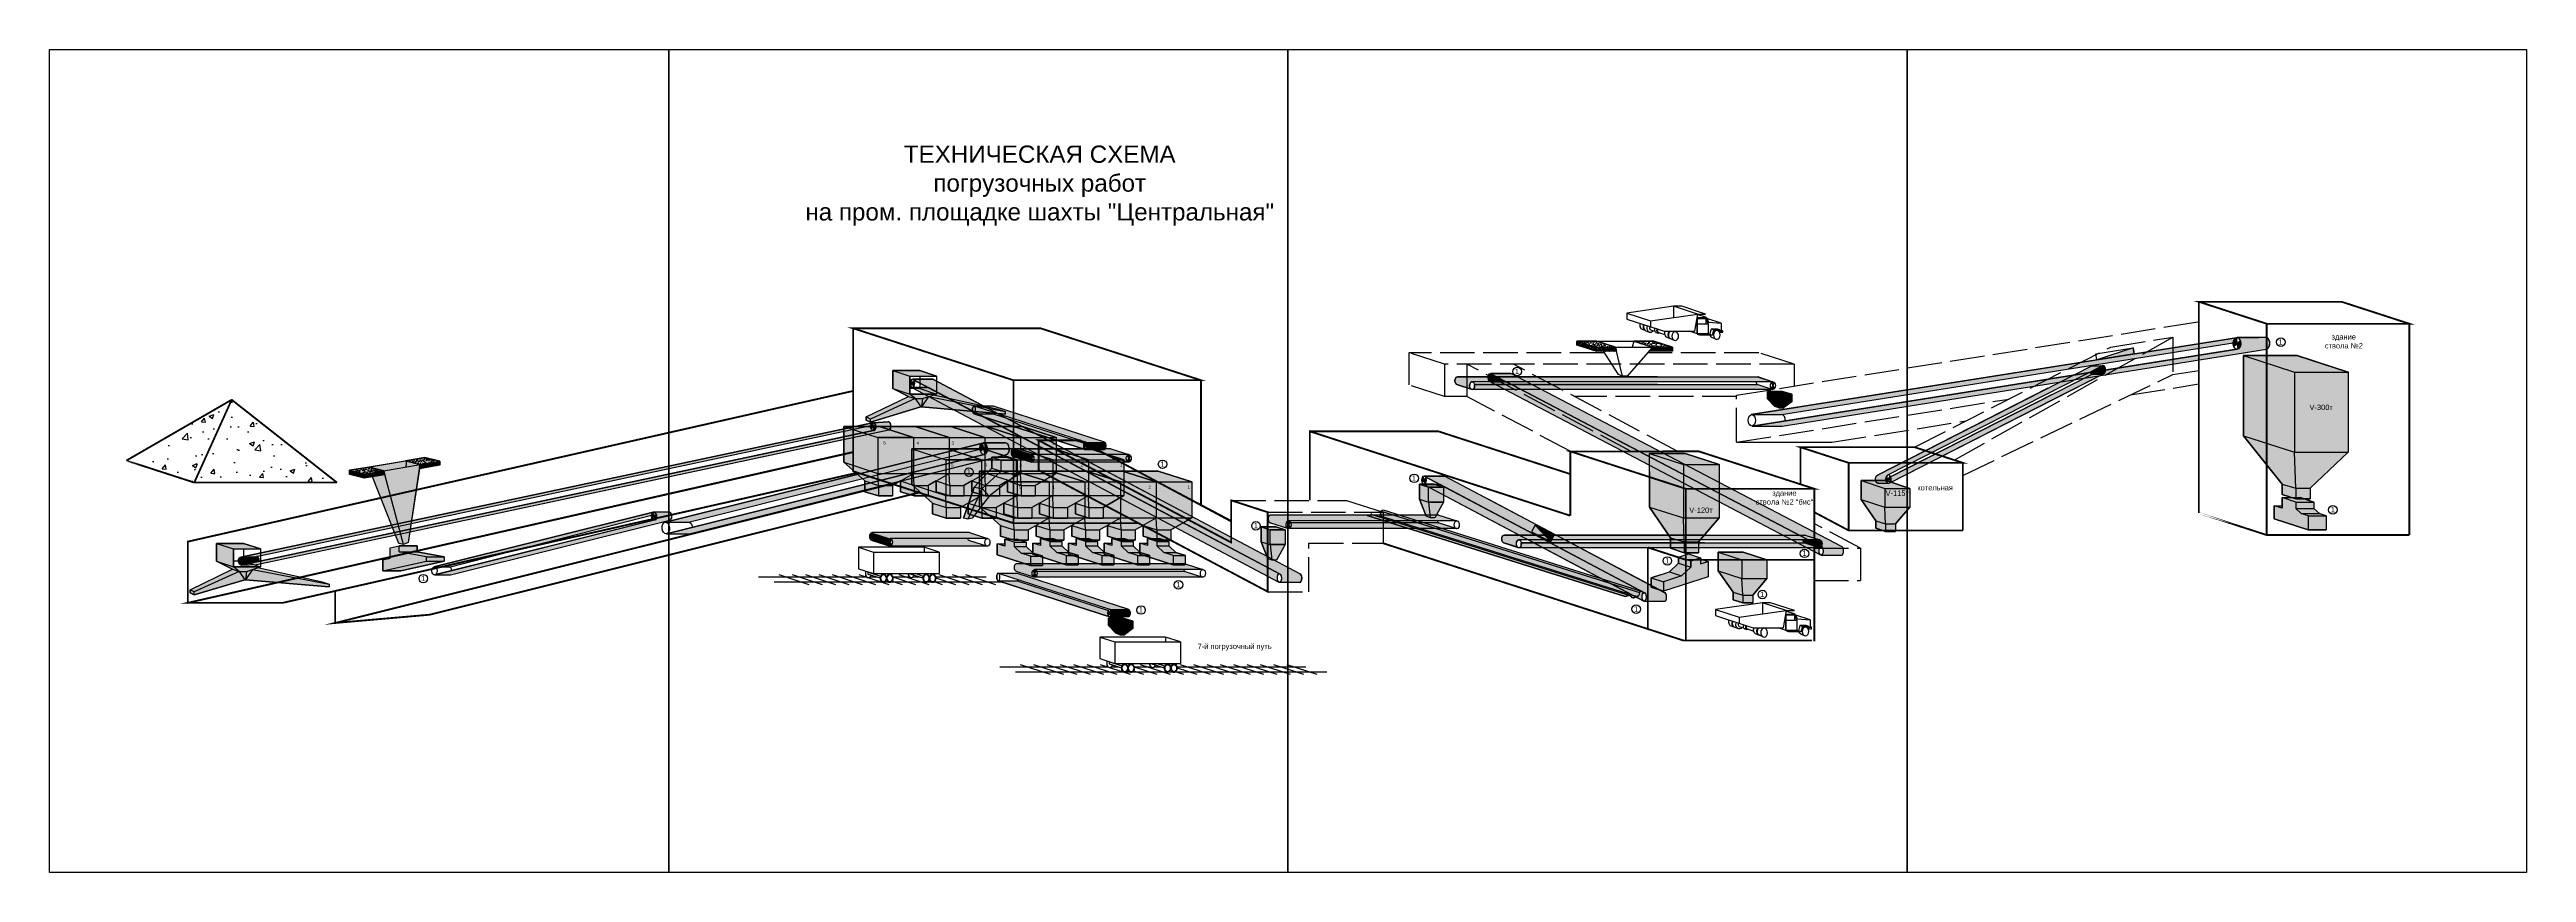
# Model space of a CAD drawing. Header units: millimetres. Extents: x 846 to 2253, y 1154 to 2332.
# Drawn here: x 846 to 1705, y 1154 to 1440 of the extents above; entities outside this region: 2.
import ezdxf

# ---------------------------------------------------------------- set-up
doc = ezdxf.new("R2010")
doc.units = ezdxf.units.MM
doc.linetypes.add('ACAD_ISO02W100', pattern=[15, 12, -3])
doc.layers.add('А4', color=7, linetype='Continuous')
doc.styles.get("Standard").update_dxf_attribs({"font": 'ARIAL.TTF'})
pattern_1 = [(95, (536.0229, 102.2974), (1.2986774, 1.0897198), [0.1765935, -1.9425285]), (40, (536.0229, 102.2974), (-1.4833658, 1.0213409), [0.1412748, -1.5540228]), (145.451, (536.1311, 102.3882), (-0.1846784, 2.1110593), [0.1500813, -1.6508943]), (91.1842, (535.69, 102.6304), (2.052473, 1.501308), [0.2648902, -2.9137927]), (141.6356, (535.861, 102.7555), (-0.0656886, 3.178001), [0.225122, -2.4763415]), (36.184, (535.69, 102.6304), (-0.0656833, 3.1780006), [0.211912, -2.331034]), (66, (535.9396, 102.7136), (1.6641555, 0.3234791), [0.1765935, -1.9425285]), (11, (535.9396, 102.7136), (-0.8022251, 1.6124349), [0.1412748, -1.5540228]), (116.4514, (536.0783, 102.7406), (0.861925, 1.935914), [0.1500813, -1.6508943]), (82.5, (536.0229, 102.2974), (-0.5340027, 0.57449354), [0, -1.53518616, 0, -1.5775686, 0, -1.55990925]), (52.5, (536.0229, 102.2974), (-0.21867677, 1.0946665), [0, -0.89944956, 0, -1.49986746, 0, -0.59453145]), (12.5, (535.6516, 101.9261), (0.9263313, 0.85122883), [0, -0.588645, 0, -1.8365724, 0, -2.4369903]), (2.5, (535.4851, 101.7596), (0.8043014, 1.1376366), [0, -0.7652385, 0, -1.2196724, 0, -1.7306163])]
pattern_2 = [(45, (536.0229, 102.2974), (1e-16, 1.4984455), [1.059561, -1.059561]), (45, (535.7419, 102.5783), (1e-16, 1.4984455), [1.059561, -1.059561]), (45, (535.461, 102.8593), (1e-16, 1.4984455), [1.059561, -1.059561]), (135, (535.461, 103.0466), (-1.4984455, 1e-16), [1.059561, -1.059561]), (135, (535.7419, 103.3276), (-1.4984455, 1e-16), [1.059561, -1.059561]), (135, (536.0229, 103.6085), (-1.4984455, 1e-16), [1.059561, -1.059561])]
pattern_3 = [(54.63521, (346.3649, -33.9271), (-0.2434969, 1.43427914), [1.0287, -1.0287]), (54.63521, (346.0503, -33.7038), (-0.2434969, 1.43427914), [1.0287, -1.0287]), (54.63521, (345.7358, -33.4806), (-0.2434969, 1.43427914), [1.0287, -1.0287]), (144.63521, (345.7053, -33.3013), (-1.43427914, -0.2434969), [1.0287, -1.0287]), (144.63521, (345.9286, -32.9867), (-1.43427914, -0.2434969), [1.0287, -1.0287]), (144.63521, (346.1519, -32.6721), (-1.43427914, -0.2434969), [1.0287, -1.0287])]

# ---------------------------------------------------------------- blocks, each defined once
blk = doc.blocks.new('Катучий')
h = blk.add_hatch(color=254)
edge = h.paths.add_edge_path()
edge.add_ellipse((1175.2, 1124.1), major_axis=(0, 2.98), ratio=0.650112, start_angle=0, end_angle=156.2183, ccw=False)
edge.add_line((1175.2, 1127.1), (1161.4, 1131.5))
edge.add_ellipse((1161.4, 1128.5), major_axis=(0, 2.98), ratio=0.650112, start_angle=360, end_angle=540)
edge.add_line((1161.4, 1125.6), (1174.4, 1121.3))
blk.add_hatch(color=254).paths.add_polyline_path([(1161.4, 1131.5), (1175.2, 1127.1), (1250.5, 1127.1), (1236.7, 1131.5)])
h = blk.add_hatch(color=256)
edge = h.paths.add_edge_path()
edge.add_ellipse((1175.2, 1124.1), major_axis=(0, 2.98), ratio=0.650112, start_angle=318.8338, end_angle=401.1662)
edge.add_line((1173.9, 1126.3), (1175.2, 1124.1))
edge.add_line((1175.2, 1124.1), (1176.5, 1126.3))
h = blk.add_hatch(color=256)
edge = h.paths.add_edge_path()
edge.add_line((1175.2, 1124.1), (1173.9, 1121.8))
edge.add_ellipse((1175.2, 1124.1), major_axis=(0, 2.98), ratio=0.650112, start_angle=138.8338, end_angle=221.1662)
edge.add_line((1176.5, 1121.8), (1175.2, 1124.1))
h = blk.add_hatch(color=254)
edge = h.paths.add_edge_path()
edge.add_ellipse((1250.5, 1124.1), major_axis=(0, 2.98), ratio=0.650112, start_angle=0, end_angle=180, ccw=False)
edge.add_line((1250.3, 1127.1), (1175.2, 1127.1))
edge.add_ellipse((1175.2, 1124.1), major_axis=(0, 2.98), ratio=0.650112, start_angle=180, end_angle=360, ccw=False)
edge.add_line((1175.4, 1121.1), (1250.5, 1121.1))
h = blk.add_hatch(color=256)
edge = h.paths.add_edge_path()
edge.add_ellipse((1250.5, 1124.1), major_axis=(0, 2.98), ratio=0.650112, start_angle=318.8338, end_angle=401.1662)
edge.add_line((1249.2, 1126.3), (1250.5, 1124.1))
edge.add_line((1250.5, 1124.1), (1251.8, 1126.3))
h = blk.add_hatch(color=256)
edge = h.paths.add_edge_path()
edge.add_line((1250.5, 1124.1), (1249.2, 1121.8))
edge.add_ellipse((1250.5, 1124.1), major_axis=(0, 2.98), ratio=0.650112, start_angle=138.8338, end_angle=221.1662)
edge.add_line((1251.8, 1121.8), (1250.5, 1124.1))
for p, q in [((1236.7, 1131.5), (1161.4, 1131.5)), ((1161.4, 1131.5), (1175.2, 1127.1)), ((1236.7, 1131.5), (1250.5, 1127.1)), ((1161.4, 1125.6), (1175.2, 1121.1)), ((1250.5, 1127.1), (1175.2, 1127.1)), ((1250.5, 1121.1), (1175.2, 1121.1)), ((1236.7, 1125.6), (1250.5, 1121.1)), ((1250.5, 1127.1), (1250.5, 1121.1))]:
    blk.add_line(p, q)
for points in [[(1173.9, 1126.3), (1176.5, 1121.8)], [(1176.5, 1126.3), (1173.9, 1121.8)], [(1249.2, 1126.3), (1251.8, 1121.8)], [(1251.8, 1126.3), (1249.2, 1121.8)], [(1251.8, 1126.3), (1250.5, 1124.1), (1251.8, 1121.8)]]:
    blk.add_lwpolyline(points)
for centre, start_param, end_param in [((1161.4, 1128.5), 6.283185, 9.424778), ((1236.7, 1128.5), 2.089468, 3.141593)]:
    blk.add_ellipse(centre, major_axis=(0, 2.98), ratio=0.650112, start_param=start_param, end_param=end_param)
for centre in [(1175.2, 1124.1), (1250.5, 1124.1)]:
    blk.add_ellipse(centre, major_axis=(0, 2.98), ratio=0.650112)
blk = doc.blocks.new('Банки')
blk.add_hatch(color=254).paths.add_polyline_path([(1212.8, 1257.6), (1309.4, 1257.6), (1327.7, 1251.7), (1327.7, 1232.3), (1316.4, 1225.8), (1316.4, 1220.1), (1308.7, 1220.1), (1301.4, 1222.4), (1301.4, 1228.2), (1297.1, 1225.8), (1297.1, 1220.1), (1289.4, 1220.1), (1282, 1222.4), (1282, 1228.2), (1277.8, 1225.8), (1277.8, 1220.1), (1270.1, 1220.1), (1262.7, 1222.4), (1262.7, 1228.2), (1258.5, 1225.8), (1258.5, 1220.1), (1250.8, 1220.1), (1243.4, 1222.4), (1243.4, 1228.2), (1239.2, 1225.8), (1239.2, 1220.1), (1231.5, 1220.1), (1224.1, 1222.4), (1224.1, 1228.2), (1212.8, 1238.3)])
for p, q in [((1212.8, 1238.3), (1224.1, 1228.2)), ((1231.5, 1225.8), (1231.2, 1232.3)), ((1243.4, 1228.2), (1243.4, 1228.2)), ((1250.8, 1225.8), (1250.5, 1232.3)), ((1270.1, 1225.8), (1269.8, 1232.3)), ((1289.4, 1225.8), (1289.1, 1232.3)), ((1308.7, 1225.8), (1308.4, 1232.3))]:
    blk.add_line(p, q)
for points in [[(1212.8, 1257.6), (1231.2, 1251.7), (1250.5, 1251.7), (1232.1, 1257.6), (1212.8, 1257.6)], [(1212.8, 1257.6), (1212.8, 1238.3)], [(1212.8, 1257.6), (1309.4, 1257.6), (1327.7, 1251.7), (1327.7, 1232.3), (1316.4, 1225.8), (1316.4, 1220.1), (1308.7, 1220.1), (1301.4, 1222.4), (1301.4, 1228.2), (1297.1, 1225.8), (1297.1, 1220.1), (1289.4, 1220.1), (1282, 1222.4), (1282, 1228.2), (1277.8, 1225.8), (1277.8, 1220.1), (1270.1, 1220.1), (1262.7, 1222.4), (1262.7, 1228.2), (1258.5, 1225.8), (1258.5, 1220.1), (1250.8, 1220.1), (1243.4, 1222.4), (1243.4, 1228.2), (1239.2, 1225.8), (1239.2, 1220.1), (1231.5, 1220.1), (1224.1, 1222.4), (1224.1, 1228.2), (1212.8, 1238.3), (1212.8, 1257.6)], [(1250.5, 1251.7), (1231.2, 1251.7)], [(1231.2, 1251.7), (1231.2, 1232.3)], [(1232.1, 1257.6), (1250.5, 1251.7), (1269.8, 1251.7), (1251.4, 1257.6), (1232.1, 1257.6)], [(1250.5, 1251.7), (1250.5, 1232.3)], [(1250.5, 1251.7), (1250.5, 1232.3)], [(1251.4, 1257.6), (1269.8, 1251.7), (1289.1, 1251.7), (1270.7, 1257.6), (1251.4, 1257.6)], [(1269.8, 1251.7), (1269.8, 1232.3)], [(1270.7, 1257.6), (1289.1, 1251.7), (1308.4, 1251.7), (1290.1, 1257.6), (1270.7, 1257.6)], [(1289.1, 1251.7), (1289.1, 1232.3)], [(1290.1, 1257.6), (1308.4, 1251.7), (1327.7, 1251.7), (1309.4, 1257.6), (1290.1, 1257.6)], [(1308.4, 1251.7), (1308.4, 1232.3)], [(1327.7, 1251.7), (1327.7, 1232.3)], [(1212.8, 1238.3), (1231.2, 1232.3), (1250.5, 1232.3)], [(1224.1, 1228.2), (1231.5, 1225.8), (1239.2, 1225.8)], [(1224.1, 1228.2), (1224.1, 1222.4)], [(1224.1, 1222.4), (1231.5, 1220.1), (1239.2, 1220.1)], [(1231.5, 1225.8), (1231.5, 1220.1)], [(1239.2, 1225.8), (1250.5, 1232.3)], [(1239.2, 1225.8), (1239.2, 1220.1)], [(1243.4, 1228.2), (1250.8, 1225.8), (1258.5, 1225.8)], [(1243.4, 1228.2), (1243.4, 1222.4)], [(1243.4, 1222.4), (1250.8, 1220.1), (1258.5, 1220.1)], [(1250.5, 1232.3), (1269.8, 1232.3)], [(1250.8, 1225.8), (1250.8, 1220.1)], [(1258.5, 1225.8), (1269.8, 1232.3)], [(1258.5, 1225.8), (1258.5, 1220.1)], [(1262.7, 1228.2), (1270.1, 1225.8), (1277.8, 1225.8)], [(1262.7, 1228.2), (1262.7, 1222.4)], [(1262.7, 1222.4), (1270.1, 1220.1), (1277.8, 1220.1)], [(1269.8, 1232.3), (1289.1, 1232.3)], [(1270.1, 1225.8), (1270.1, 1220.1)], [(1277.8, 1225.8), (1289.1, 1232.3)], [(1277.8, 1225.8), (1277.8, 1220.1)], [(1282, 1228.2), (1289.4, 1225.8), (1297.1, 1225.8)], [(1282, 1228.2), (1282, 1222.4)], [(1282, 1222.4), (1289.4, 1220.1), (1297.1, 1220.1)], [(1289.1, 1232.3), (1308.4, 1232.3)], [(1289.4, 1225.8), (1289.4, 1220.1)], [(1297.1, 1225.8), (1308.4, 1232.3)], [(1297.1, 1225.8), (1297.1, 1220.1)], [(1301.4, 1228.2), (1308.7, 1225.8), (1316.4, 1225.8)], [(1301.4, 1228.2), (1301.4, 1222.4)], [(1301.4, 1222.4), (1308.7, 1220.1), (1316.4, 1220.1)], [(1308.4, 1232.3), (1327.7, 1232.3)], [(1308.7, 1225.8), (1308.7, 1220.1)], [(1316.4, 1225.8), (1327.7, 1232.3)], [(1316.4, 1225.8), (1316.4, 1220.1)]]:
    blk.add_lwpolyline(points)
for s, p in [('5', (1234.1, 1247.9)), ('4', (1252.1, 1247.9)), ('3', (1271, 1247.9)), ('2', (1304.2, 1247.9)), ('1', (1325.4, 1247.9))]:
    blk.add_text(s, height=1.8).set_placement(p)
blk = doc.blocks.new('Грохотной')
h = blk.add_hatch(color=254)
edge = h.paths.add_edge_path()
edge.add_line((1014.6, 962.9), (1004.4, 962.9))
edge.add_ellipse((1004.3, 960.8), major_axis=(0, 2.09), ratio=0.404936, start_angle=-14.9441, end_angle=0, ccw=False)
edge.add_line((1004.5, 962.9), (1064.5, 943.4))
edge.add_line((1064.5, 943.4), (1074.8, 943.4))
edge.add_line((1074.8, 943.4), (1014.6, 962.9))
h = blk.add_hatch(color=254)
edge = h.paths.add_edge_path()
edge.add_line((1014.6, 958.7), (1004.3, 958.7))
edge.add_line((1004.3, 958.7), (1064.4, 939.3))
edge.add_ellipse((1064.5, 941.3), major_axis=(0, 2.09), ratio=0.404936, start_angle=125.9761, end_angle=171.7191, ccw=False)
edge.add_ellipse((1064.5, 941.3), major_axis=(0, 2.09), ratio=0.404936, start_angle=121.698, end_angle=125.9761, ccw=False)
edge.add_line((1063.8, 940.2), (1063.8, 940.2))
edge.add_ellipse((1064.5, 941.3), major_axis=(0, 2.09), ratio=0.404936, start_angle=115.2252, end_angle=121.698, ccw=False)
edge.add_line((1063.8, 940.4), (1063.8, 940.4))
edge.add_ellipse((1064.5, 941.3), major_axis=(0, 2.09), ratio=0.404936, start_angle=108.9501, end_angle=115.2252, ccw=False)
edge.add_line((1063.7, 940.6), (1063.7, 940.7))
edge.add_ellipse((1064.5, 941.3), major_axis=(0, 2.09), ratio=0.404936, start_angle=103.3058, end_angle=108.9501, ccw=False)
edge.add_ellipse((1064.5, 941.3), major_axis=(0, 2.09), ratio=0.404936, start_angle=96.3708, end_angle=103.3058, ccw=False)
edge.add_line((1063.7, 941.1), (1063.7, 941.1))
edge.add_ellipse((1064.5, 941.3), major_axis=(0, 2.09), ratio=0.404936, start_angle=90, end_angle=96.3708, ccw=False)
edge.add_line((1063.7, 941.3), (1063.7, 941.3))
edge.add_ellipse((1064.5, 941.3), major_axis=(0, 2.09), ratio=0.404936, start_angle=82.0748, end_angle=90, ccw=False)
edge.add_line((1063.7, 941.5), (1063.7, 941.6))
edge.add_ellipse((1064.5, 941.3), major_axis=(0, 2.09), ratio=0.404936, start_angle=73.6719, end_angle=82.0748, ccw=False)
edge.add_line((1063.7, 941.8), (1063.7, 941.9))
edge.add_ellipse((1064.5, 941.3), major_axis=(0, 2.09), ratio=0.404936, start_angle=66.824, end_angle=73.6719, ccw=False)
edge.add_line((1063.7, 942.1), (1063.7, 942.2))
edge.add_ellipse((1064.5, 941.3), major_axis=(0, 2.09), ratio=0.404936, start_angle=59.6983, end_angle=66.824, ccw=False)
edge.add_line((1063.8, 942.4), (1063.8, 942.4))
edge.add_ellipse((1064.5, 941.3), major_axis=(0, 2.09), ratio=0.404936, start_angle=51.6053, end_angle=59.6983, ccw=False)
edge.add_line((1063.8, 942.5), (1063.9, 942.6))
edge.add_ellipse((1064.5, 941.3), major_axis=(0, 2.09), ratio=0.404936, start_angle=46.5715, end_angle=51.6053, ccw=False)
edge.add_ellipse((1064.5, 941.3), major_axis=(0, 2.09), ratio=0.404936, start_angle=0, end_angle=46.5715)
edge.add_line((1063.9, 942.8), (1014.6, 958.7))
for points in [[(1063.9, 942.6), (1064.5, 941.3), (1063.8, 940.1), (1063.8, 940.2), (1063.8, 940.4), (1063.7, 940.7), (1063.7, 940.8), (1063.7, 941.1), (1063.7, 941.3), (1063.7, 941.6), (1063.7, 941.9), (1063.7, 942.2), (1063.8, 942.4)], [(1065.2, 942.6), (1064.5, 941.3), (1065.2, 940), (1065.2, 940.2), (1065.3, 940.4), (1065.3, 940.7), (1065.3, 940.8), (1065.4, 941.1), (1065.4, 941.3), (1065.4, 941.6), (1065.3, 941.9), (1065.3, 942.2), (1065.2, 942.4)]]:
    blk.add_hatch(color=0).paths.add_polyline_path(points)
h = blk.add_hatch(color=254)
edge = h.paths.add_edge_path()
edge.add_line((1064.6, 943.4), (1064.6, 943.4))
edge.add_ellipse((1064.5, 941.3), major_axis=(0, 2.09), ratio=0.404936, start_angle=346.5853, end_angle=353.2583, ccw=False)
edge.add_line((1064.7, 943.4), (1064.7, 943.4))
edge.add_ellipse((1064.5, 941.3), major_axis=(0, 2.09), ratio=0.404936, start_angle=339.6844, end_angle=346.5853, ccw=False)
edge.add_line((1064.8, 943.3), (1064.8, 943.3))
edge.add_ellipse((1064.5, 941.3), major_axis=(0, 2.09), ratio=0.404936, start_angle=333.6941, end_angle=339.6844, ccw=False)
edge.add_line((1064.9, 943.2), (1064.9, 943.2))
edge.add_ellipse((1064.5, 941.3), major_axis=(0, 2.09), ratio=0.404936, start_angle=326.8278, end_angle=333.6941, ccw=False)
edge.add_line((1065, 943.1), (1065, 943.1))
edge.add_ellipse((1064.5, 941.3), major_axis=(0, 2.09), ratio=0.404936, start_angle=319.571, end_angle=326.8278, ccw=False)
edge.add_line((1065.1, 943), (1065.1, 942.9))
edge.add_ellipse((1064.5, 941.3), major_axis=(0, 2.09), ratio=0.404936, start_angle=313.1747, end_angle=319.571, ccw=False)
edge.add_line((1065.1, 942.8), (1065.1, 942.8))
edge.add_ellipse((1064.5, 941.3), major_axis=(0, 2.09), ratio=0.404936, start_angle=305.9761, end_angle=313.1747, ccw=False)
edge.add_line((1065.2, 942.6), (1065.2, 942.6))
edge.add_ellipse((1064.5, 941.3), major_axis=(0, 2.09), ratio=0.404936, start_angle=300.3017, end_angle=305.9761, ccw=False)
edge.add_line((1065.2, 942.4), (1065.2, 942.4))
edge.add_ellipse((1064.5, 941.3), major_axis=(0, 2.09), ratio=0.404936, start_angle=251.0499, end_angle=300.3017, ccw=False)
edge.add_line((1065.3, 940.8), (1065.3, 940.7))
edge.add_line((1065.3, 940.7), (1065.3, 940.7))
edge.add_ellipse((1064.5, 941.3), major_axis=(0, 2.09), ratio=0.404936, start_angle=231.6053, end_angle=251.0499, ccw=False)
edge.add_ellipse((1064.5, 941.3), major_axis=(0, 2.09), ratio=0.404936, start_angle=225.25, end_angle=231.6053, ccw=False)
edge.add_line((1065.1, 939.9), (1065.1, 939.9))
edge.add_ellipse((1064.5, 941.3), major_axis=(0, 2.09), ratio=0.404936, start_angle=219.1112, end_angle=225.25, ccw=False)
edge.add_line((1065.1, 939.7), (1065.1, 939.7))
edge.add_ellipse((1064.5, 941.3), major_axis=(0, 2.09), ratio=0.404936, start_angle=212.9222, end_angle=219.1112, ccw=False)
edge.add_line((1065, 939.6), (1065, 939.6))
edge.add_ellipse((1064.5, 941.3), major_axis=(0, 2.09), ratio=0.404936, start_angle=206.2899, end_angle=212.9222, ccw=False)
edge.add_line((1064.9, 939.5), (1064.9, 939.5))
edge.add_ellipse((1064.5, 941.3), major_axis=(0, 2.09), ratio=0.404936, start_angle=200.8879, end_angle=206.2899, ccw=False)
edge.add_line((1064.8, 939.4), (1064.8, 939.4))
edge.add_ellipse((1064.5, 941.3), major_axis=(0, 2.09), ratio=0.404936, start_angle=193.5528, end_angle=200.8879, ccw=False)
edge.add_line((1064.7, 939.3), (1064.7, 939.3))
edge.add_ellipse((1064.5, 941.3), major_axis=(0, 2.09), ratio=0.404936, start_angle=186.7268, end_angle=193.5528, ccw=False)
edge.add_line((1064.6, 939.2), (1074.8, 939.2))
edge.add_line((1074.8, 939.2), (1074.9, 939.3))
edge.add_line((1074.9, 939.3), (1075, 939.3))
edge.add_line((1075, 939.3), (1075.1, 939.4))
edge.add_line((1075.1, 939.4), (1075.2, 939.5))
edge.add_line((1075.2, 939.5), (1075.3, 939.6))
edge.add_line((1075.3, 939.6), (1075.3, 939.8))
edge.add_line((1075.3, 939.8), (1075.4, 940))
edge.add_line((1075.4, 940), (1075.5, 940.2))
edge.add_line((1075.5, 940.2), (1075.6, 940.6))
edge.add_line((1075.6, 940.6), (1075.6, 940.9))
edge.add_line((1075.6, 940.9), (1075.6, 941.3))
edge.add_line((1075.6, 941.3), (1075.6, 941.5))
edge.add_line((1075.6, 941.5), (1075.6, 942))
edge.add_line((1075.6, 942), (1075.5, 942.3))
edge.add_line((1075.5, 942.3), (1075.5, 942.6))
edge.add_line((1075.5, 942.6), (1075.3, 942.9))
edge.add_line((1075.3, 942.9), (1075.3, 943.1))
edge.add_line((1075.3, 943.1), (1075.2, 943.2))
edge.add_line((1075.2, 943.2), (1075.1, 943.3))
edge.add_line((1075.1, 943.3), (1075, 943.4))
edge.add_line((1075, 943.4), (1074.9, 943.4))
edge.add_line((1074.9, 943.4), (1074.8, 943.4))
edge.add_line((1074.8, 943.4), (1064.6, 943.4))
for p, q in [((1004.1, 958.8), (1004.1, 958.8)), ((1004.3, 962.9), (1064.5, 943.4)), ((1004.3, 962.9), (1014.6, 962.9)), ((1004.3, 958.7), (1014.6, 958.7)), ((1004.3, 958.7), (1064.4, 939.3)), ((1014.6, 962.9), (1074.8, 943.4)), ((1014.6, 958.7), (1063.9, 942.8)), ((1065.2, 942.6), (1063.8, 940.1)), ((1063.9, 942.6), (1065.2, 940)), ((1074.8, 939.2), (1064.5, 939.2))]:
    blk.add_line(p, q)
for points in [[(1064.4, 939.3), (1004.3, 958.7), (1014.6, 958.7), (1063.9, 942.8)], [(1063.9, 942.6), (1064.5, 941.3), (1063.8, 940.1), (1063.8, 940.2), (1063.8, 940.4), (1063.7, 940.7), (1063.7, 940.8), (1063.7, 941.1), (1063.7, 941.3), (1063.7, 941.6), (1063.7, 941.9), (1063.7, 942.2), (1063.8, 942.4), (1063.9, 942.6)], [(1065.2, 942.6), (1064.5, 941.3), (1065.2, 940), (1065.2, 940.2), (1065.3, 940.4), (1065.3, 940.7), (1065.3, 940.8), (1065.4, 941.1), (1065.4, 941.3), (1065.4, 941.6), (1065.3, 941.9), (1065.3, 942.2), (1065.2, 942.4), (1065.2, 942.6)]]:
    blk.add_lwpolyline(points)
at = {"extrusion": (0, 0, -1)}
for centre, start_param, end_param in [((1004.3, 960.8), 3.141826, 6.544008), ((1014.6, 960.8), 2.338336, 3.227832), ((1074.8, 941.3), 0, 3.141593)]:
    blk.add_ellipse(centre, major_axis=(0, 2.09), ratio=0.404936, start_param=start_param, end_param=end_param, dxfattribs=at)
for centre in [(1004.3, 960.8), (1064.5, 941.3)]:
    blk.add_ellipse(centre, major_axis=(0, 2.09), ratio=0.404936, dxfattribs=at)
blk = doc.blocks.new('Главный')
for color, points in [(0, [(801.6, 858.9), (802.2, 857), (801.2, 855.8), (801.2, 856), (801.1, 856.2), (801.1, 856.4), (801.1, 856.7), (801.1, 857), (801.1, 857.3), (801.1, 857.6), (801.1, 857.9), (801.2, 858.2), (801.3, 858.5)]), (254, [(802.2, 859.2), (802.7, 859), (804.8, 857.8), (1001.2, 753.7), (1001.4, 753.5), (1001.5, 753.4), (1001.7, 753), (1001.8, 752.7), (1001.9, 752.3), (1002, 751.8), (1002, 751.5), (1002, 751.1), (1001.9, 750.8), (1001.8, 750.4), (1001.7, 750), (1001.6, 749.8), (1001.4, 749.5), (1001.3, 749.4), (1001.2, 749.3), (1001.1, 749.3), (1001, 749.3), (1000.9, 749.3), (1012, 749.3), (1012.1, 749.3), (1012.2, 749.3), (1012.4, 749.4), (1012.4, 749.5), (1012.5, 749.5), (1012.6, 749.7), (1012.7, 749.9), (1012.8, 750), (1012.9, 750.2), (1012.9, 750.4), (1013, 750.5), (1013, 750.8), (1013, 750.9), (1013, 751.1), (1013.1, 751.2), (1013.1, 751.4), (1013.1, 751.7), (1013, 751.8), (1013, 752), (1013, 752.2), (1013, 752.5), (1012.9, 752.7), (1012.8, 752.9), (1012.8, 753.1), (1012.7, 753.2), (1012.6, 753.4), (1012.5, 753.5), (1012.4, 753.6), (1012.3, 753.7), (1012.2, 753.7), (813.3, 859.2)]), (0, [(803.1, 858.1), (802.2, 857), (802.8, 855), (802.9, 855.3), (803.1, 855.7), (803.2, 856.1), (803.3, 856.3), (803.3, 856.6), (803.3, 856.8), (803.3, 857), (803.3, 857.2), (803.2, 857.6), (803.2, 857.9)]), (254, [(1000.3, 749.6), (1000.2, 749.8), (1000.1, 750), (999.9, 750.4), (999.8, 751), (999.8, 751.5), (999.8, 752), (999.9, 752.8), (1000.2, 753.4), (1000.3, 753.6), (1000.5, 753.7), (1000.7, 753.8), (1000.8, 753.8), (1001, 753.8), (810.9, 854.7), (802.2, 854.7), (802.1, 854.7), (802.1, 854.7), (802, 854.7), (802, 854.7), (1000.5, 749.4)])]:
    blk.add_hatch(color=color).paths.add_polyline_path(points)
for p, q in [((803.1, 858.1), (801.2, 855.8)), ((801.6, 858.9), (802.8, 855)), ((801.7, 858.4), (802.6, 855.6)), ((802.2, 859.2), (813.3, 859.2)), ((802.5, 859.2), (935, 788.9)), ((813.3, 859.2), (946, 788.9)), ((801.9, 854.7), (1000.6, 749.3)), ((802.2, 854.7), (810.9, 854.7)), ((1000.9, 749.3), (1012, 749.3))]:
    blk.add_line(p, q)
for points in [[(801.6, 858.9), (802.2, 857), (801.2, 855.8), (801.2, 856), (801.1, 856.2), (801.1, 856.4), (801.1, 856.7), (801.1, 857), (801.1, 857.3), (801.1, 857.6), (801.1, 857.9), (801.2, 858.2), (801.3, 858.5), (801.6, 858.9)], [(802.2, 859.2), (802.2, 859.2), (802.7, 859), (804.8, 857.8), (1001.2, 753.7), (1001.4, 753.5), (1001.5, 753.4), (1001.7, 753), (1001.8, 752.7), (1001.9, 752.3), (1002, 751.8), (1002, 751.5), (1002, 751.1), (1001.9, 750.8), (1001.8, 750.4), (1001.7, 750), (1001.6, 749.8), (1001.4, 749.5), (1001.3, 749.4), (1001.2, 749.3), (1001.1, 749.3), (1001, 749.3), (1000.9, 749.3), (1012, 749.3), (1012.1, 749.3), (1012.2, 749.3), (1012.4, 749.4), (1012.4, 749.5), (1012.5, 749.5), (1012.6, 749.7), (1012.7, 749.9), (1012.8, 750), (1012.9, 750.2), (1012.9, 750.4), (1013, 750.5), (1013, 750.8), (1013, 750.9), (1013, 751.1), (1013.1, 751.2), (1013.1, 751.4), (1013.1, 751.7), (1013, 751.8), (1013, 752), (1013, 752.2), (1013, 752.5), (1012.9, 752.7), (1012.8, 752.9), (1012.8, 753.1), (1012.7, 753.2), (1012.6, 753.4), (1012.5, 753.5), (1012.4, 753.6), (1012.3, 753.7), (1012.2, 753.7), (813.3, 859.2), (802.2, 859.2)], [(803.1, 858.1), (802.2, 857), (802.8, 855), (802.9, 855.3), (803.1, 855.7), (803.2, 856.1), (803.3, 856.3), (803.3, 856.6), (803.3, 856.8), (803.3, 857), (803.3, 857.2), (803.2, 857.6), (803.2, 857.9), (803.1, 858.1)], [(1000.3, 749.6), (1000.2, 749.8), (1000.1, 750), (1000.1, 750), (1000.1, 750), (1000.1, 750), (1000.1, 750), (999.9, 750.4), (999.8, 751), (999.8, 751.5), (999.8, 752), (999.9, 752.8), (1000.2, 753.4), (1000.3, 753.6), (1000.5, 753.7), (1000.7, 753.8), (1000.8, 753.8), (1001, 753.8), (810.9, 854.7), (802.2, 854.7), (802.1, 854.7), (802.1, 854.7), (802, 854.7), (802, 854.7), (1000.5, 749.4), (1000.3, 749.6)]]:
    blk.add_lwpolyline(points)
for centre in [(802.2, 857), (1000.9, 751.5)]:
    blk.add_ellipse(centre, major_axis=(-0.04, 2.28), ratio=0.488338)
blk.add_ellipse((1011.9, 751.5), major_axis=(-0.04, 2.28), ratio=0.488338, start_param=3.123865, end_param=6.045173)
blk = doc.blocks.new('Загр.Устр. на 2 лейки')
h = blk.add_hatch(color=3)
h.paths.add_polyline_path([(1151.5, 1285.2), (1151.5, 1286.9), (1174.4, 1298), (1165.8, 1302.3), (1165.8, 1312), (1180.4, 1312), (1189.5, 1309), (1189.5, 1299.3), (1188.1, 1298.9), (1222.9, 1291.1), (1226.7, 1289.9), (1226.7, 1288.4), (1181.4, 1292.3), (1181.1, 1292.3), (1153.7, 1284.1)])
h.paths.add_polyline_path([(1175, 1309), (1189.5, 1309), (1189.5, 1299.3), (1175, 1299.3)], flags=16)
for p, q in [((1165.8, 1302.3), (1175, 1299.3)), ((1165.8, 1302.3), (1174.4, 1298)), ((1180.4, 1302.3), (1175, 1302.3)), ((1180.4, 1309), (1180.4, 1302.3)), ((1151.5, 1286.9), (1174.4, 1298)), ((1178, 1296.8), (1153.7, 1285.7)), ((1153.7, 1284.1), (1181.1, 1292.3)), ((1174.4, 1298), (1178, 1296.8)), ((1175, 1299.3), (1189.5, 1299.3)), ((1178, 1296.8), (1175, 1299.3)), ((1178, 1296.8), (1181.9, 1296.8)), ((1178, 1296.8), (1181.1, 1292.3)), ((1181.1, 1292.3), (1181.4, 1292.3)), ((1185.2, 1297.9), (1181.4, 1292.3)), ((1181.4, 1292.3), (1226.7, 1288.4)), ((1185.2, 1297.9), (1226.7, 1289.9)), ((1188.1, 1298.9), (1222.9, 1291.1)), ((1222.9, 1291.1), (1226.7, 1289.9)), ((1153.7, 1285.7), (1151.5, 1286.9)), ((1151.5, 1286.9), (1151.5, 1285.2)), ((1151.5, 1285.2), (1153.7, 1284.1)), ((1153.7, 1284.1), (1153.7, 1285.7))]:
    blk.add_line(p, q)
for points in [[(1151.5, 1285.2), (1151.5, 1286.9), (1174.4, 1298), (1165.8, 1302.3), (1165.8, 1312), (1180.4, 1312), (1189.5, 1309), (1189.5, 1299.3), (1188.1, 1298.9), (1222.9, 1291.1), (1226.7, 1289.9), (1226.7, 1288.4), (1181.4, 1292.3), (1181.1, 1292.3), (1153.7, 1284.1), (1151.5, 1285.2)], [(1165.8, 1312), (1175, 1309), (1189.5, 1309), (1180.4, 1312), (1165.8, 1312)], [(1165.8, 1312), (1165.8, 1302.3)], [(1175, 1309), (1175, 1299.3)], [(1180.4, 1302.3), (1189.5, 1299.3)], [(1189.5, 1309), (1189.5, 1299.3)], [(1189.5, 1309), (1189.5, 1299.3)], [(1181.9, 1296.8), (1181.4, 1292.3)], [(1181.9, 1296.8), (1189.5, 1299.3)], [(1226.7, 1289.9), (1226.7, 1288.4)]]:
    blk.add_lwpolyline(points)
blk.add_lwpolyline([(1175, 1309), (1189.5, 1309), (1189.5, 1299.3), (1175, 1299.3)], close=True)
blk = doc.blocks.new('33')
for color, points in [(254, [(810.9, 1367.7), (819.3, 1367.7), (1164.6, 1422.5), (1164.7, 1422.5), (1164.8, 1422.5), (1164.9, 1422.5), (1165.1, 1422.6), (1165.1, 1422.6), (1165.2, 1422.7), (1165.3, 1422.8), (1165.4, 1422.8), (1165.5, 1422.9), (1165.6, 1423), (1165.7, 1423.2), (1165.8, 1423.4), (1165.8, 1423.5), (1166, 1424), (1166, 1424.3), (1166, 1424.7), (1166, 1425.1), (1165.9, 1425.5), (1165.7, 1426), (1165.5, 1426.4), (1165.3, 1426.5), (1165.1, 1426.7), (1164.9, 1426.8), (1164.6, 1426.8), (1156.4, 1426.8), (1156.2, 1426.8), (810.9, 1372), (819.3, 1372), (1155.1, 1425.3), (1155.3, 1425.8), (1155.4, 1426), (1155.6, 1426.3), (1155.7, 1426.5), (1155.9, 1426.6), (1156, 1426.7), (1156.1, 1426.8), (1156.4, 1426.8), (1156.5, 1426.8), (1156.7, 1426.8), (1157, 1426.6), (1157.2, 1426.5), (1157.4, 1426.2), (1157.5, 1426.1), (1157.6, 1425.8), (1157.7, 1425.4), (1157.8, 1424.8), (1157.8, 1424.2), (1157.7, 1423.8), (1157.6, 1423.4), (1157.4, 1423), (1157.1, 1422.8), (1156.8, 1422.6), (1156.7, 1422.5), (1156.6, 1422.5), (1156.3, 1422.5)]), (0, [(1155.2, 1423.6), (1156.4, 1424.7), (1156.1, 1426.8), (1155.9, 1426.6), (1155.7, 1426.5), (1155.5, 1426.3), (1155.4, 1426), (1155.3, 1425.8), (1155.2, 1425.6), (1155.1, 1425.4), (1155.1, 1425.3), (1155.1, 1425.1), (1155.1, 1424.9), (1155.1, 1424.7), (1155.1, 1424.4), (1155.1, 1424.2), (1155.1, 1424), (1155.2, 1423.8)]), (0, [(1156.4, 1424.7), (1156.7, 1422.5), (1156.8, 1422.6), (1157, 1422.7), (1157.2, 1422.8), (1157.4, 1423), (1157.5, 1423.2), (1157.6, 1423.4), (1157.7, 1423.7), (1157.8, 1424), (1157.8, 1424.3), (1157.8, 1424.6), (1157.8, 1424.9), (1157.8, 1425), (1157.8, 1425.2), (1157.7, 1425.6), (1157.7, 1425.6)])]:
    blk.add_hatch(color=color).paths.add_polyline_path(points)
at = {"true_color": 0xffffff}
h = blk.add_hatch(color=7, dxfattribs=at)
edge = h.paths.add_edge_path()
edge.add_ellipse((810.9, 1369.9), major_axis=(0, 2.16), ratio=0.639133, start_angle=191.575, end_angle=540)
edge.add_line((810.9, 1367.7), (811.2, 1367.8))
h = blk.add_hatch(color=7, dxfattribs=at)
edge = h.paths.add_edge_path()
edge.add_ellipse((819.3, 1369.9), major_axis=(0, 2.16), ratio=0.639133, start_angle=253.3741, end_angle=360)
edge.add_line((819.3, 1372), (810.9, 1372))
edge.add_ellipse((810.9, 1369.9), major_axis=(0, 2.16), ratio=0.639133, start_angle=191.575, end_angle=360, ccw=False)
edge.add_line((811.2, 1367.8), (820.6, 1369.3))
for p, q in [((810.9, 1372), (1156.2, 1426.8)), ((810.9, 1367.7), (1156.5, 1422.5)), ((819.3, 1372), (1155.1, 1425.3)), ((819.3, 1367.7), (1164.8, 1422.5)), ((1155.2, 1423.6), (1157.7, 1425.7)), ((1156.1, 1426.8), (1156.7, 1422.5)), ((1156.4, 1426.8), (1164.6, 1426.8)), ((810.7, 1372), (819.3, 1372)), ((811, 1367.7), (819.1, 1367.7)), ((811.2, 1367.7), (819.3, 1367.7))]:
    blk.add_line(p, q)
for points in [[(810.9, 1367.7), (819.3, 1367.7), (1164.6, 1422.5), (1164.7, 1422.5), (1164.8, 1422.5), (1164.9, 1422.5), (1165.1, 1422.6), (1165.1, 1422.6), (1165.2, 1422.7), (1165.3, 1422.8), (1165.4, 1422.8), (1165.5, 1422.9), (1165.6, 1423), (1165.7, 1423.2), (1165.8, 1423.4), (1165.8, 1423.5), (1166, 1424), (1166, 1424.3), (1166, 1424.7), (1166, 1425.1), (1165.9, 1425.5), (1165.7, 1426), (1165.5, 1426.4), (1165.3, 1426.5), (1165.1, 1426.7), (1164.9, 1426.8), (1164.6, 1426.8), (1156.4, 1426.8), (1156.2, 1426.8), (810.9, 1372), (819.3, 1372), (819.3, 1372), (1155.1, 1425.3), (1155.3, 1425.8), (1155.4, 1426), (1155.6, 1426.3), (1155.7, 1426.5), (1155.9, 1426.6), (1156, 1426.7), (1156.1, 1426.8), (1156.4, 1426.8), (1156.5, 1426.8), (1156.7, 1426.8), (1157, 1426.6), (1157.2, 1426.5), (1157.4, 1426.2), (1157.5, 1426.1), (1157.6, 1425.8), (1157.7, 1425.4), (1157.8, 1424.8), (1157.8, 1424.2), (1157.7, 1423.8), (1157.6, 1423.4), (1157.4, 1423), (1157.1, 1422.8), (1156.8, 1422.6), (1156.7, 1422.5), (1156.6, 1422.5), (1156.3, 1422.5), (810.9, 1367.7), (810.9, 1367.7), (810.9, 1367.7), (810.9, 1367.7)], [(1155.2, 1423.6), (1156.4, 1424.7), (1156.1, 1426.8), (1155.9, 1426.6), (1155.7, 1426.5), (1155.5, 1426.3), (1155.4, 1426), (1155.3, 1425.8), (1155.2, 1425.6), (1155.1, 1425.4), (1155.1, 1425.3), (1155.1, 1425.1), (1155.1, 1424.9), (1155.1, 1424.7), (1155.1, 1424.4), (1155.1, 1424.2), (1155.1, 1424), (1155.2, 1423.8), (1155.2, 1423.6), (1155.2, 1423.6)], [(1156.4, 1424.7), (1156.7, 1422.5), (1156.8, 1422.6), (1157, 1422.7), (1157.2, 1422.8), (1157.4, 1423), (1157.5, 1423.2), (1157.6, 1423.4), (1157.7, 1423.7), (1157.8, 1424), (1157.8, 1424.3), (1157.8, 1424.6), (1157.8, 1424.9), (1157.8, 1425), (1157.8, 1425.2), (1157.7, 1425.6), (1157.7, 1425.6), (1156.4, 1424.7)]]:
    blk.add_lwpolyline(points)
for centre in [(1156.4, 1424.7), (810.9, 1369.9)]:
    blk.add_ellipse(centre, major_axis=(0, 2.16), ratio=0.639133)
for centre, start_param in [((1164.6, 1424.7), 3.141593), ((819.3, 1369.9), 4.418442)]:
    blk.add_ellipse(centre, major_axis=(0, 2.16), ratio=0.639133, start_param=start_param, end_param=6.283185)
blk = doc.blocks.new('35')
for color, points in [(254, [(1005.4, 1154.4), (1013.7, 1153.6), (1134.6, 1172.8), (1134.8, 1172.9), (1135, 1173), (1135.2, 1173.1), (1135.4, 1173.4), (1135.5, 1173.6), (1135.6, 1173.7), (1135.7, 1173.9), (1135.7, 1174), (1135.8, 1174.1), (1135.8, 1174.3), (1135.8, 1174.5), (1135.9, 1174.6), (1135.9, 1175), (1135.9, 1175.2), (1135.8, 1175.5), (1135.7, 1175.9), (1135.7, 1176.1), (1135.5, 1176.4), (1135.4, 1176.6), (1135.3, 1176.8), (1135.1, 1176.9), (1134.9, 1177.1), (1134.6, 1177.1), (1126.3, 1177.9), (1126, 1177.8), (1005.1, 1158.7), (1010, 1158.3), (1013.5, 1157.9), (1124.9, 1176.4), (1125.1, 1176.8), (1125.2, 1177.1), (1125.4, 1177.4), (1125.5, 1177.6), (1125.7, 1177.7), (1125.8, 1177.8), (1126, 1177.8), (1126.3, 1177.9), (1126.3, 1177.9), (1126.5, 1177.8), (1126.8, 1177.7), (1127, 1177.5), (1127.2, 1177.3), (1127.3, 1177.2), (1127.4, 1176.9), (1127.6, 1176.5), (1127.6, 1175.9), (1127.6, 1175.3), (1127.5, 1174.9), (1127.4, 1174.5), (1127.2, 1174.1), (1127, 1173.9), (1126.7, 1173.7), (1126.5, 1173.6), (1126.4, 1173.6), (1126.2, 1173.6), (1005.9, 1154.5), (1005.6, 1154.4), (1005.5, 1154.4)]), (0, [(1125.1, 1174.7), (1126.3, 1175.7), (1126, 1177.8), (1125.7, 1177.7), (1125.5, 1177.5), (1125.4, 1177.3), (1125.2, 1177.1), (1125.1, 1176.9), (1125.1, 1176.7), (1125, 1176.5), (1125, 1176.3), (1124.9, 1176.1), (1124.9, 1175.9), (1124.9, 1175.7), (1124.9, 1175.5), (1124.9, 1175.3), (1125, 1175.1), (1125, 1174.9)]), (0, [(1126.3, 1175.7), (1126.6, 1173.6), (1126.7, 1173.6), (1126.8, 1173.7), (1127, 1173.9), (1127.2, 1174.1), (1127.3, 1174.3), (1127.4, 1174.5), (1127.5, 1174.7), (1127.6, 1175.1), (1127.6, 1175.4), (1127.6, 1175.6), (1127.6, 1175.9), (1127.6, 1176), (1127.6, 1176.3), (1127.5, 1176.6), (1127.5, 1176.7)])]:
    blk.add_hatch(color=color).paths.add_polyline_path(points)
for p, q in [((1005.1, 1158.7), (1126, 1177.8)), ((1005.4, 1154.4), (1126.4, 1173.6)), ((1013.5, 1157.9), (1125, 1176.3)), ((1125.1, 1174.7), (1127.5, 1176.7)), ((1126, 1177.8), (1126.6, 1173.6)), ((1005.1, 1158.7), (1013.4, 1158)), ((1005.4, 1154.4), (1013.7, 1153.6))]:
    blk.add_line(p, q)
for points in [[(1005.4, 1154.4), (1013.7, 1153.6), (1134.6, 1172.8), (1134.8, 1172.9), (1135, 1173), (1135.2, 1173.1), (1135.4, 1173.4), (1135.5, 1173.6), (1135.5, 1173.6), (1135.6, 1173.7), (1135.7, 1173.9), (1135.7, 1174), (1135.8, 1174.1), (1135.8, 1174.3), (1135.8, 1174.5), (1135.9, 1174.6), (1135.9, 1175), (1135.9, 1175.2), (1135.8, 1175.5), (1135.7, 1175.9), (1135.7, 1176.1), (1135.5, 1176.4), (1135.4, 1176.6), (1135.3, 1176.8), (1135.1, 1176.9), (1134.9, 1177.1), (1134.6, 1177.1), (1126.3, 1177.9), (1126, 1177.8), (1005.1, 1158.7), (1010, 1158.3), (1013.5, 1157.9), (1124.9, 1176.4), (1125.1, 1176.8), (1125.2, 1177.1), (1125.4, 1177.4), (1125.5, 1177.6), (1125.7, 1177.7), (1125.8, 1177.8), (1126, 1177.8), (1126.3, 1177.9), (1126.3, 1177.9), (1126.5, 1177.8), (1126.8, 1177.7), (1127, 1177.5), (1127.2, 1177.3), (1127.3, 1177.2), (1127.4, 1176.9), (1127.6, 1176.5), (1127.6, 1175.9), (1127.6, 1175.3), (1127.5, 1174.9), (1127.4, 1174.5), (1127.2, 1174.1), (1127, 1173.9), (1126.7, 1173.7), (1126.5, 1173.6), (1126.4, 1173.6), (1126.2, 1173.6), (1005.9, 1154.5), (1005.6, 1154.4), (1005.5, 1154.4), (1005.4, 1154.4)], [(1125.1, 1174.7), (1126.3, 1175.7), (1126, 1177.8), (1125.7, 1177.7), (1125.5, 1177.5), (1125.4, 1177.3), (1125.2, 1177.1), (1125.1, 1176.9), (1125.1, 1176.7), (1125, 1176.5), (1125, 1176.3), (1124.9, 1176.1), (1124.9, 1175.9), (1124.9, 1175.7), (1124.9, 1175.5), (1124.9, 1175.3), (1125, 1175.1), (1125, 1174.9), (1125.1, 1174.7), (1125.1, 1174.7)], [(1126.3, 1175.7), (1126.6, 1173.6), (1126.7, 1173.6), (1126.8, 1173.7), (1127, 1173.9), (1127.2, 1174.1), (1127.3, 1174.3), (1127.4, 1174.5), (1127.5, 1174.7), (1127.6, 1175.1), (1127.6, 1175.4), (1127.6, 1175.6), (1127.6, 1175.9), (1127.6, 1176), (1127.6, 1176.3), (1127.5, 1176.6), (1127.5, 1176.7), (1126.3, 1175.7)]]:
    blk.add_lwpolyline(points)
for centre in [(1126.3, 1175.7), (1005.3, 1156.5)]:
    blk.add_ellipse(centre, major_axis=(0, 2.16), ratio=0.639133)
for centre, start_param in [((1134.5, 1175), 3.204509), ((1013.3, 1155.8), 4.737061)]:
    blk.add_ellipse(centre, major_axis=(0, 2.16), ratio=0.639133, start_param=start_param, end_param=6.283185)
blk = doc.blocks.new('36')
for color, points in [(254, [(1045.9, 1475.4), (1058.1, 1474.4), (1233.1, 1502.2), (1233.4, 1502.3), (1233.8, 1502.5), (1234, 1502.8), (1234.3, 1503.2), (1234.5, 1503.6), (1234.7, 1504.1), (1234.8, 1504.6), (1234.8, 1505.2), (1234.8, 1505.7), (1234.7, 1506.2), (1234.6, 1506.7), (1234.4, 1507.2), (1234.2, 1507.6), (1233.9, 1507.9), (1233.6, 1508.2), (1233.3, 1508.3), (1232.9, 1508.4), (1221, 1509.5), (1221.2, 1509.4), (1221.6, 1509.3), (1221.9, 1509.1), (1222.1, 1508.8), (1222.4, 1508.4), (1222.6, 1508), (1222.7, 1507.5), (1222.9, 1506.9), (1222.9, 1506.3), (1222.9, 1505.9), (1222.8, 1505.5), (1222.7, 1504.9), (1222.5, 1504.4), (1222.2, 1503.9), (1222, 1503.8), (1221.7, 1503.5), (1221.5, 1503.4), (1221.1, 1503.2), (1220.9, 1503.2)]), (254, [(1045.9, 1481.7), (1058.3, 1480.6), (1218.9, 1506.2), (1218.9, 1506.5), (1218.9, 1506.8), (1219, 1507.2), (1219.1, 1507.7), (1219.3, 1508.2), (1219.6, 1508.7), (1219.8, 1509), (1220.1, 1509.2), (1220.3, 1509.3), (1220.5, 1509.4)]), (0, [(1219.1, 1504.9), (1220.9, 1506.3), (1220.4, 1509.4), (1220.1, 1509.2), (1219.8, 1509), (1219.6, 1508.7), (1219.4, 1508.4), (1219.2, 1508.1), (1219.1, 1507.7), (1219, 1507.5), (1219, 1507.3), (1218.9, 1506.9), (1218.9, 1506.7), (1218.9, 1506.3), (1218.9, 1506), (1218.9, 1505.7), (1219, 1505.5), (1219.1, 1505.2)]), (0, [(1220.9, 1506.3), (1221.3, 1503.3), (1221.5, 1503.4), (1221.7, 1503.5), (1222, 1503.7), (1222.2, 1504), (1222.4, 1504.3), (1222.5, 1504.6), (1222.7, 1504.9), (1222.8, 1505.5), (1222.9, 1505.9), (1222.9, 1506.2), (1222.9, 1506.7), (1222.9, 1506.8), (1222.8, 1507.2), (1222.7, 1507.7), (1222.7, 1507.8)])]:
    blk.add_hatch(color=color).paths.add_polyline_path(points)
for p, q in [((1045.9, 1481.7), (1220.5, 1509.4)), ((1045.9, 1475.4), (1220.9, 1503.2)), ((1058.2, 1474.4), (1232.9, 1502.2)), ((1058.3, 1480.6), (1218.9, 1506.2)), ((1219.1, 1504.9), (1222.7, 1507.8)), ((1220.4, 1509.4), (1221.3, 1503.3)), ((1221, 1509.5), (1232.9, 1508.4)), ((1045.9, 1481.7), (1058.3, 1480.6)), ((1045.9, 1475.4), (1058.1, 1474.4)), ((1058.1, 1474.4), (1058.2, 1474.4))]:
    blk.add_line(p, q)
for points in [[(1045.9, 1475.4), (1058.1, 1474.4), (1233.1, 1502.2), (1233.4, 1502.3), (1233.8, 1502.5), (1234, 1502.8), (1234.3, 1503.2), (1234.5, 1503.6), (1234.7, 1504.1), (1234.8, 1504.6), (1234.8, 1505.2), (1234.8, 1505.7), (1234.7, 1506.2), (1234.6, 1506.7), (1234.4, 1507.2), (1234.2, 1507.6), (1233.9, 1507.9), (1233.6, 1508.2), (1233.3, 1508.3), (1232.9, 1508.4), (1221, 1509.5), (1221.2, 1509.4), (1221.6, 1509.3), (1221.9, 1509.1), (1222.1, 1508.8), (1222.4, 1508.4), (1222.6, 1508), (1222.7, 1507.5), (1222.9, 1506.9), (1222.9, 1506.3), (1222.9, 1505.9), (1222.8, 1505.5), (1222.7, 1504.9), (1222.5, 1504.4), (1222.2, 1503.9), (1222, 1503.8), (1221.7, 1503.5), (1221.5, 1503.4), (1221.1, 1503.2), (1220.9, 1503.2), (1045.9, 1475.4), (1045.9, 1475.4)], [(1045.9, 1481.7), (1058.3, 1480.6), (1218.9, 1506.2), (1218.9, 1506.5), (1218.9, 1506.8), (1219, 1507.2), (1219.1, 1507.7), (1219.3, 1508.2), (1219.6, 1508.7), (1219.8, 1509), (1220.1, 1509.2), (1220.3, 1509.3), (1220.5, 1509.4), (1045.9, 1481.7), (1045.9, 1481.7)], [(1219.1, 1504.9), (1220.9, 1506.3), (1220.4, 1509.4), (1220.1, 1509.2), (1219.8, 1509), (1219.6, 1508.7), (1219.4, 1508.4), (1219.2, 1508.1), (1219.1, 1507.7), (1219, 1507.5), (1219, 1507.3), (1218.9, 1506.9), (1218.9, 1506.7), (1218.9, 1506.3), (1218.9, 1506), (1218.9, 1505.7), (1219, 1505.5), (1219.1, 1505.2), (1219.1, 1504.9), (1219.1, 1504.9)], [(1220.9, 1506.3), (1221.3, 1503.3), (1221.5, 1503.4), (1221.7, 1503.5), (1222, 1503.7), (1222.2, 1504), (1222.4, 1504.3), (1222.5, 1504.6), (1222.7, 1504.9), (1222.8, 1505.5), (1222.9, 1505.9), (1222.9, 1506.2), (1222.9, 1506.7), (1222.9, 1506.8), (1222.8, 1507.2), (1222.7, 1507.7), (1222.7, 1507.8), (1220.9, 1506.3)]]:
    blk.add_lwpolyline(points)
for centre in [(1220.9, 1506.3), (1045.8, 1478.6)]:
    blk.add_ellipse(centre, major_axis=(0, 3.12), ratio=0.639133)
blk.add_ellipse((1232.8, 1505.3), major_axis=(-0.01, 3.12), ratio=0.638673, start_param=3.104813, end_param=6.221594)
at = {"extrusion": (0, 0, -1)}
blk.add_ellipse((1058.3, 1477.5), major_axis=(0, -3.13), ratio=0.638118, start_param=3.11803, end_param=4.620658, dxfattribs=at)
blk = doc.blocks.new('Питатель КЛ10')
blk.add_hatch(color=254).paths.add_polyline_path([(967.6, 1264), (967.6, 1269.9), (971.8, 1269.9), (971.8, 1272.4), (978.3, 1272.4), (983.3, 1270.8), (983.3, 1268.4), (987.1, 1264.9), (992.2, 1263.2), (992.2, 1258.1), (985.7, 1258.1), (975, 1261.6)])
for p, q in [((967.6, 1269.9), (971.8, 1269.9)), ((967.6, 1269.9), (967.6, 1264)), ((971.8, 1268.6), (967.6, 1269.9)), ((967.6, 1264), (985.7, 1258.1)), ((976.8, 1270.8), (971.8, 1272.4)), ((971.8, 1272.4), (978.3, 1272.4)), ((971.8, 1272.4), (971.8, 1268.6)), ((976.8, 1270.8), (976.8, 1268.4)), ((976.8, 1270.8), (983.3, 1270.8)), ((980.6, 1264.9), (976.8, 1268.4)), ((976.8, 1268.4), (983.3, 1268.4)), ((983.3, 1270.8), (978.3, 1272.4)), ((983.3, 1270.8), (978.3, 1272.4)), ((985.7, 1263.2), (980.6, 1264.9)), ((980.6, 1264.9), (987.1, 1264.9)), ((983.3, 1270.8), (983.3, 1269.5)), ((987.1, 1264.9), (983.3, 1268.4)), ((985.7, 1263.2), (992.2, 1263.2)), ((985.7, 1263.2), (985.7, 1258.1)), ((985.7, 1263.2), (992.2, 1263.2)), ((992.2, 1263.2), (987.1, 1264.9)), ((992.3, 1263.2), (987.1, 1264.9)), ((992.2, 1263.2), (992.2, 1259.2)), ((992.2, 1263.2), (992.2, 1258.1)), ((985.7, 1258.1), (992.2, 1258.1))]:
    blk.add_line(p, q)
for points in [[(967.6, 1264), (967.6, 1269.9), (971.8, 1269.9), (971.8, 1272.4), (978.3, 1272.4), (983.3, 1270.8), (983.3, 1268.4), (987.1, 1264.9), (992.2, 1263.2), (992.2, 1258.1), (985.7, 1258.1), (975, 1261.6), (967.6, 1264)], [(985.7, 1263.2), (985.7, 1258.1)], [(992.2, 1263.2), (992.2, 1259.2)]]:
    blk.add_lwpolyline(points)
blk = doc.blocks.new('Загруз. устр. 2')
blk.add_hatch(color=3).paths.add_polyline_path([(1218, 1261.4), (1226.1, 1261.4), (1231.2, 1259.8), (1231.2, 1251.7), (1216.7, 1240.3), (1207.5, 1228.4), (1205.1, 1228), (1202.7, 1228.4), (1208.6, 1245.2), (1218, 1255.6)])
for p, q in [((1218, 1261.4), (1223.1, 1259.8)), ((1226.1, 1261.4), (1218, 1261.4)), ((1218, 1261.4), (1218, 1255.6)), ((1231.2, 1259.8), (1226.1, 1261.4)), ((1218, 1255.6), (1223.1, 1253.9)), ((1223.1, 1259.8), (1231.2, 1259.8)), ((1223.1, 1253.9), (1223.1, 1259.8)), ((1223.1, 1253.9), (1231.2, 1251.7)), ((1208.6, 1245.2), (1202.7, 1228.4)), ((1212.8, 1244.5), (1205.1, 1228)), ((1216.7, 1240.3), (1207.5, 1228.4)), ((1208.6, 1245.2), (1212.8, 1244.5)), ((1212.8, 1244.5), (1216.7, 1240.3)), ((1205.1, 1228), (1202.7, 1228.4)), ((1207.5, 1228.4), (1205.1, 1228))]:
    blk.add_line(p, q)
for points in [[(1218, 1261.4), (1226.1, 1261.4), (1231.2, 1259.8), (1231.2, 1251.7), (1216.7, 1240.3), (1207.5, 1228.4), (1205.1, 1228), (1202.7, 1228.4), (1208.6, 1245.2), (1218, 1255.6), (1218, 1261.4), (1218, 1261.4)], [(1218, 1255.6), (1208.6, 1245.2)], [(1223.1, 1253.9), (1212.8, 1244.5)], [(1231.2, 1251.7), (1216.7, 1240.3)], [(1231.2, 1259.8), (1231.2, 1251.7)]]:
    blk.add_lwpolyline(points)
blk = doc.blocks.new('3')
h = blk.add_hatch(color=254)
edge = h.paths.add_edge_path()
edge.add_ellipse((1163.1, 1223.9), major_axis=(0, 2.09), ratio=0.650112, start_angle=0, end_angle=156.2183, ccw=False)
edge.add_line((1163.1, 1226), (1153.4, 1229.1))
edge.add_ellipse((1153.4, 1227), major_axis=(0, 2.09), ratio=0.650112, start_angle=360, end_angle=540)
edge.add_line((1153.4, 1224.9), (1162.5, 1222))
blk.add_hatch(color=254).paths.add_polyline_path([(1153.4, 1229.1), (1163.1, 1226), (1215.8, 1226), (1206.1, 1229.1)])
h = blk.add_hatch(color=256)
edge = h.paths.add_edge_path()
edge.add_ellipse((1163.1, 1223.9), major_axis=(0, 2.09), ratio=0.650112, start_angle=318.8338, end_angle=401.1662)
edge.add_line((1162.2, 1225.5), (1163.1, 1223.9))
edge.add_line((1163.1, 1223.9), (1163.9, 1225.5))
h = blk.add_hatch(color=256)
edge = h.paths.add_edge_path()
edge.add_line((1163.1, 1223.9), (1162.2, 1222.3))
edge.add_ellipse((1163.1, 1223.9), major_axis=(0, 2.09), ratio=0.650112, start_angle=138.8338, end_angle=221.1662)
edge.add_line((1163.9, 1222.3), (1163.1, 1223.9))
h = blk.add_hatch(color=254)
edge = h.paths.add_edge_path()
edge.add_ellipse((1215.8, 1223.9), major_axis=(0, 2.09), ratio=0.650112, start_angle=156.2183, end_angle=180, ccw=False)
edge.add_line((1215.2, 1222), (1206.1, 1224.9))
edge.add_ellipse((1206.1, 1227), major_axis=(0, 2.09), ratio=0.650112, start_angle=119.7177, end_angle=180, ccw=False)
edge.add_line((1204.9, 1226), (1163.1, 1226))
edge.add_ellipse((1163.1, 1223.9), major_axis=(0, 2.09), ratio=0.650112, start_angle=180, end_angle=360, ccw=False)
edge.add_line((1163.1, 1221.8), (1215.8, 1221.8))
for p, q in [((1206.1, 1229.1), (1153.4, 1229.1)), ((1153.4, 1224.9), (1163.1, 1221.8)), ((1215.8, 1226), (1163.1, 1226)), ((1215.8, 1221.8), (1163.1, 1221.8)), ((1206.1, 1229.1), (1215.8, 1226)), ((1206.1, 1224.9), (1215.8, 1221.8))]:
    blk.add_line(p, q)
for points in [[(1162.2, 1225.5), (1163.9, 1222.3)], [(1163.9, 1225.5), (1162.2, 1222.3)]]:
    blk.add_lwpolyline(points)
for centre, start_param, end_param in [((1153.4, 1227), 6.283185, 9.424778), ((1206.1, 1227), 2.089468, 3.141593)]:
    blk.add_ellipse(centre, major_axis=(0, 2.09), ratio=0.650112, start_param=start_param, end_param=end_param)
for centre in [(1163.1, 1223.9), (1215.8, 1223.9)]:
    blk.add_ellipse(centre, major_axis=(0, 2.09), ratio=0.650112)
blk = doc.blocks.new('Питатель КЛ8')
h = blk.add_hatch(color=254)
edge = h.paths.add_edge_path()
edge.add_line((1319.7, 1214), (1310, 1217.1))
edge.add_line((1310, 1217.1), (1218.9, 1217.1))
edge.add_ellipse((1218.9, 1215), major_axis=(0, 2.09), ratio=0.650112, start_angle=360, end_angle=540)
edge.add_line((1218.9, 1212.9), (1228, 1210))
edge.add_ellipse((1228.6, 1211.9), major_axis=(0, 2.09), ratio=0.650112, start_angle=0, end_angle=156.2183, ccw=False)
edge.add_line((1228.6, 1214), (1319.7, 1214))
h = blk.add_hatch(color=256)
edge = h.paths.add_edge_path()
edge.add_ellipse((1228.6, 1211.9), major_axis=(0, 2.09), ratio=0.650112, start_angle=318.8338, end_angle=401.1662)
edge.add_line((1227.7, 1213.5), (1228.6, 1211.9))
edge.add_line((1228.6, 1211.9), (1229.5, 1213.5))
h = blk.add_hatch(color=256)
edge = h.paths.add_edge_path()
edge.add_line((1228.6, 1211.9), (1227.7, 1210.3))
edge.add_ellipse((1228.6, 1211.9), major_axis=(0, 2.09), ratio=0.650112, start_angle=138.8338, end_angle=221.1662)
edge.add_line((1229.5, 1210.3), (1228.6, 1211.9))
h = blk.add_hatch(color=254)
edge = h.paths.add_edge_path()
edge.add_ellipse((1319.7, 1211.9), major_axis=(0, 2.09), ratio=0.650112, start_angle=156.2183, end_angle=180, ccw=False)
edge.add_line((1319.1, 1210), (1310, 1212.9))
edge.add_line((1310, 1212.9), (1229.8, 1212.9))
edge.add_ellipse((1228.6, 1211.9), major_axis=(0, 2.09), ratio=0.650112, start_angle=180, end_angle=299.7177, ccw=False)
edge.add_line((1228.7, 1209.8), (1319.6, 1209.8))
for p, q in [((1310, 1217.1), (1218.9, 1217.1)), ((1218.9, 1212.9), (1228.6, 1209.8)), ((1319.7, 1214), (1228.6, 1214)), ((1319.7, 1209.8), (1228.6, 1209.8)), ((1310, 1217.1), (1319.7, 1214)), ((1310, 1212.9), (1319.7, 1209.8))]:
    blk.add_line(p, q)
for points in [[(1227.7, 1213.5), (1229.5, 1210.3)], [(1229.5, 1213.5), (1227.7, 1210.3)], [(1310, 1212.9), (1229.8, 1212.9)]]:
    blk.add_lwpolyline(points)
for centre, start_param, end_param in [((1218.9, 1215), 6.283185, 9.424778), ((1310.3, 1215), 2.070011, 2.956991)]:
    blk.add_ellipse(centre, major_axis=(0, 2.09), ratio=0.650112, start_param=start_param, end_param=end_param)
for centre in [(1228.6, 1211.9), (1319.7, 1211.9)]:
    blk.add_ellipse(centre, major_axis=(0, 2.09), ratio=0.650112)
blk = doc.blocks.new('1')
h = blk.add_hatch(color=254)
edge = h.paths.add_edge_path()
edge.add_line((1219.2, 1212), (1209, 1212))
edge.add_ellipse((1208.9, 1209.9), major_axis=(0, 2.09), ratio=0.404936, start_angle=-14.9441, end_angle=0, ccw=False)
edge.add_line((1209.2, 1211.9), (1269.2, 1192.5))
edge.add_line((1269.2, 1192.5), (1279.4, 1192.5))
edge.add_line((1279.4, 1192.5), (1219.2, 1212))
h = blk.add_hatch(color=254)
edge = h.paths.add_edge_path()
edge.add_line((1219.2, 1207.8), (1208.9, 1207.8))
edge.add_line((1208.9, 1207.8), (1269, 1188.3))
edge.add_ellipse((1269.2, 1190.4), major_axis=(0, 2.09), ratio=0.404936, start_angle=125.9761, end_angle=171.7191, ccw=False)
edge.add_ellipse((1269.2, 1190.4), major_axis=(0, 2.09), ratio=0.404936, start_angle=121.698, end_angle=125.9761, ccw=False)
edge.add_line((1268.5, 1189.2), (1268.4, 1189.3))
edge.add_ellipse((1269.2, 1190.4), major_axis=(0, 2.09), ratio=0.404936, start_angle=115.2252, end_angle=121.698, ccw=False)
edge.add_line((1268.4, 1189.5), (1268.4, 1189.5))
edge.add_ellipse((1269.2, 1190.4), major_axis=(0, 2.09), ratio=0.404936, start_angle=108.9501, end_angle=115.2252, ccw=False)
edge.add_line((1268.4, 1189.7), (1268.4, 1189.7))
edge.add_ellipse((1269.2, 1190.4), major_axis=(0, 2.09), ratio=0.404936, start_angle=103.3058, end_angle=108.9501, ccw=False)
edge.add_ellipse((1269.2, 1190.4), major_axis=(0, 2.09), ratio=0.404936, start_angle=96.3708, end_angle=103.3058, ccw=False)
edge.add_line((1268.3, 1190.1), (1268.3, 1190.1))
edge.add_ellipse((1269.2, 1190.4), major_axis=(0, 2.09), ratio=0.404936, start_angle=90, end_angle=96.3708, ccw=False)
edge.add_line((1268.3, 1190.3), (1268.3, 1190.4))
edge.add_ellipse((1269.2, 1190.4), major_axis=(0, 2.09), ratio=0.404936, start_angle=82.0748, end_angle=90, ccw=False)
edge.add_line((1268.3, 1190.6), (1268.3, 1190.7))
edge.add_ellipse((1269.2, 1190.4), major_axis=(0, 2.09), ratio=0.404936, start_angle=73.6719, end_angle=82.0748, ccw=False)
edge.add_line((1268.3, 1190.9), (1268.4, 1191))
edge.add_ellipse((1269.2, 1190.4), major_axis=(0, 2.09), ratio=0.404936, start_angle=66.824, end_angle=73.6719, ccw=False)
edge.add_line((1268.4, 1191.2), (1268.4, 1191.2))
edge.add_ellipse((1269.2, 1190.4), major_axis=(0, 2.09), ratio=0.404936, start_angle=59.6983, end_angle=66.824, ccw=False)
edge.add_line((1268.4, 1191.4), (1268.4, 1191.4))
edge.add_ellipse((1269.2, 1190.4), major_axis=(0, 2.09), ratio=0.404936, start_angle=51.6053, end_angle=59.6983, ccw=False)
edge.add_line((1268.5, 1191.6), (1268.5, 1191.7))
edge.add_ellipse((1269.2, 1190.4), major_axis=(0, 2.09), ratio=0.404936, start_angle=46.5715, end_angle=51.6053, ccw=False)
edge.add_ellipse((1269.2, 1190.4), major_axis=(0, 2.09), ratio=0.404936, start_angle=0, end_angle=46.5715)
edge.add_line((1268.6, 1191.8), (1219.2, 1207.8))
for points in [[(1268.5, 1191.7), (1269.2, 1190.4), (1268.5, 1189.1), (1268.4, 1189.3), (1268.4, 1189.5), (1268.4, 1189.7), (1268.3, 1189.9), (1268.3, 1190.1), (1268.3, 1190.4), (1268.3, 1190.7), (1268.4, 1191), (1268.4, 1191.2), (1268.4, 1191.4)], [(1269.9, 1191.6), (1269.2, 1190.4), (1269.8, 1189.1), (1269.9, 1189.3), (1269.9, 1189.5), (1270, 1189.7), (1270, 1189.9), (1270, 1190.1), (1270, 1190.4), (1270, 1190.7), (1270, 1191), (1269.9, 1191.2), (1269.9, 1191.4)]]:
    blk.add_hatch(color=0).paths.add_polyline_path(points)
h = blk.add_hatch(color=254)
edge = h.paths.add_edge_path()
edge.add_line((1269.2, 1192.5), (1269.3, 1192.4))
edge.add_ellipse((1269.2, 1190.4), major_axis=(0, 2.09), ratio=0.404936, start_angle=346.5853, end_angle=353.2583, ccw=False)
edge.add_line((1269.3, 1192.4), (1269.4, 1192.4))
edge.add_ellipse((1269.2, 1190.4), major_axis=(0, 2.09), ratio=0.404936, start_angle=339.6844, end_angle=346.5853, ccw=False)
edge.add_line((1269.4, 1192.3), (1269.5, 1192.3))
edge.add_ellipse((1269.2, 1190.4), major_axis=(0, 2.09), ratio=0.404936, start_angle=333.6941, end_angle=339.6844, ccw=False)
edge.add_line((1269.5, 1192.3), (1269.5, 1192.2))
edge.add_ellipse((1269.2, 1190.4), major_axis=(0, 2.09), ratio=0.404936, start_angle=326.8278, end_angle=333.6941, ccw=False)
edge.add_line((1269.6, 1192.1), (1269.6, 1192.1))
edge.add_ellipse((1269.2, 1190.4), major_axis=(0, 2.09), ratio=0.404936, start_angle=319.571, end_angle=326.8278, ccw=False)
edge.add_line((1269.7, 1192), (1269.7, 1192))
edge.add_ellipse((1269.2, 1190.4), major_axis=(0, 2.09), ratio=0.404936, start_angle=313.1747, end_angle=319.571, ccw=False)
edge.add_line((1269.8, 1191.8), (1269.8, 1191.8))
edge.add_ellipse((1269.2, 1190.4), major_axis=(0, 2.09), ratio=0.404936, start_angle=305.9761, end_angle=313.1747, ccw=False)
edge.add_line((1269.8, 1191.6), (1269.9, 1191.6))
edge.add_ellipse((1269.2, 1190.4), major_axis=(0, 2.09), ratio=0.404936, start_angle=300.3017, end_angle=305.9761, ccw=False)
edge.add_line((1269.9, 1191.4), (1269.9, 1191.4))
edge.add_ellipse((1269.2, 1190.4), major_axis=(0, 2.09), ratio=0.404936, start_angle=251.0499, end_angle=300.3017, ccw=False)
edge.add_line((1270, 1189.8), (1270, 1189.7))
edge.add_line((1270, 1189.7), (1270, 1189.7))
edge.add_ellipse((1269.2, 1190.4), major_axis=(0, 2.09), ratio=0.404936, start_angle=231.6053, end_angle=251.0499, ccw=False)
edge.add_ellipse((1269.2, 1190.4), major_axis=(0, 2.09), ratio=0.404936, start_angle=225.25, end_angle=231.6053, ccw=False)
edge.add_line((1269.8, 1188.9), (1269.8, 1188.9))
edge.add_ellipse((1269.2, 1190.4), major_axis=(0, 2.09), ratio=0.404936, start_angle=219.1112, end_angle=225.25, ccw=False)
edge.add_line((1269.7, 1188.8), (1269.7, 1188.7))
edge.add_ellipse((1269.2, 1190.4), major_axis=(0, 2.09), ratio=0.404936, start_angle=212.9222, end_angle=219.1112, ccw=False)
edge.add_line((1269.6, 1188.6), (1269.6, 1188.6))
edge.add_ellipse((1269.2, 1190.4), major_axis=(0, 2.09), ratio=0.404936, start_angle=206.2899, end_angle=212.9222, ccw=False)
edge.add_line((1269.6, 1188.5), (1269.5, 1188.5))
edge.add_ellipse((1269.2, 1190.4), major_axis=(0, 2.09), ratio=0.404936, start_angle=200.8879, end_angle=206.2899, ccw=False)
edge.add_line((1269.5, 1188.4), (1269.5, 1188.4))
edge.add_ellipse((1269.2, 1190.4), major_axis=(0, 2.09), ratio=0.404936, start_angle=193.5528, end_angle=200.8879, ccw=False)
edge.add_line((1269.4, 1188.3), (1269.4, 1188.3))
edge.add_ellipse((1269.2, 1190.4), major_axis=(0, 2.09), ratio=0.404936, start_angle=186.7268, end_angle=193.5528, ccw=False)
edge.add_line((1269.3, 1188.3), (1279.4, 1188.3))
edge.add_line((1279.4, 1188.3), (1279.5, 1188.3))
edge.add_line((1279.5, 1188.3), (1279.6, 1188.3))
edge.add_line((1279.6, 1188.3), (1279.8, 1188.4))
edge.add_line((1279.8, 1188.4), (1279.8, 1188.5))
edge.add_line((1279.8, 1188.5), (1279.9, 1188.7))
edge.add_line((1279.9, 1188.7), (1280, 1188.8))
edge.add_line((1280, 1188.8), (1280.1, 1189))
edge.add_line((1280.1, 1189), (1280.2, 1189.3))
edge.add_line((1280.2, 1189.3), (1280.2, 1189.6))
edge.add_line((1280.2, 1189.6), (1280.3, 1190))
edge.add_line((1280.3, 1190), (1280.3, 1190.3))
edge.add_line((1280.3, 1190.3), (1280.3, 1190.5))
edge.add_line((1280.3, 1190.5), (1280.2, 1191))
edge.add_line((1280.2, 1191), (1280.2, 1191.4))
edge.add_line((1280.2, 1191.4), (1280.1, 1191.6))
edge.add_line((1280.1, 1191.6), (1280, 1192))
edge.add_line((1280, 1192), (1279.9, 1192.1))
edge.add_line((1279.9, 1192.1), (1279.8, 1192.2))
edge.add_line((1279.8, 1192.2), (1279.7, 1192.3))
edge.add_line((1279.7, 1192.3), (1279.6, 1192.4))
edge.add_line((1279.6, 1192.4), (1279.5, 1192.4))
edge.add_line((1279.5, 1192.4), (1279.4, 1192.5))
edge.add_line((1279.4, 1192.5), (1269.2, 1192.5))
for p, q in [((1208.7, 1207.9), (1208.7, 1207.9)), ((1208.9, 1212), (1269.2, 1192.5)), ((1208.9, 1212), (1219.2, 1212)), ((1208.9, 1207.8), (1269.1, 1188.3)), ((1208.9, 1207.8), (1219.2, 1207.8)), ((1219.2, 1212), (1279.4, 1192.5)), ((1219.2, 1207.8), (1268.6, 1191.8)), ((1268.5, 1191.7), (1269.8, 1189.1)), ((1269.9, 1191.6), (1268.5, 1189.1)), ((1279.4, 1188.3), (1269.2, 1188.3))]:
    blk.add_line(p, q)
for points in [[(1269.1, 1188.3), (1208.9, 1207.8), (1219.2, 1207.8), (1268.6, 1191.8)], [(1268.5, 1191.7), (1269.2, 1190.4), (1268.5, 1189.1), (1268.4, 1189.3), (1268.4, 1189.5), (1268.4, 1189.7), (1268.3, 1189.9), (1268.3, 1190.1), (1268.3, 1190.4), (1268.3, 1190.7), (1268.4, 1191), (1268.4, 1191.2), (1268.4, 1191.4), (1268.5, 1191.7)], [(1269.9, 1191.6), (1269.2, 1190.4), (1269.8, 1189.1), (1269.9, 1189.3), (1269.9, 1189.5), (1270, 1189.7), (1270, 1189.9), (1270, 1190.1), (1270, 1190.4), (1270, 1190.7), (1270, 1191), (1269.9, 1191.2), (1269.9, 1191.4), (1269.9, 1191.6)]]:
    blk.add_lwpolyline(points)
at = {"extrusion": (0, 0, -1)}
for centre, start_param, end_param in [((1208.9, 1209.9), 3.141826, 6.544008), ((1219.3, 1209.9), 2.338336, 3.227832), ((1279.4, 1190.4), 0, 3.141593)]:
    blk.add_ellipse(centre, major_axis=(0, 2.09), ratio=0.404936, start_param=start_param, end_param=end_param, dxfattribs=at)
for centre in [(1208.9, 1209.9), (1269.2, 1190.4)]:
    blk.add_ellipse(centre, major_axis=(0, 2.09), ratio=0.404936, dxfattribs=at)
blk = doc.blocks.new('Загруз. устр.')
blk.add_hatch(color=3).paths.add_polyline_path([(954, 1209.5), (962, 1209.5), (967.1, 1207.9), (967.1, 1199.8), (962.4, 1191.4), (960, 1191.4), (957.7, 1192.2), (954, 1201.4)])
for p, q in [((954, 1209.5), (959, 1207.9)), ((962, 1209.5), (954, 1209.5)), ((954, 1209.5), (954, 1201.4)), ((959, 1207.9), (967.1, 1207.9)), ((959, 1199.8), (959, 1207.9)), ((967.1, 1207.9), (962, 1209.5)), ((954, 1201.4), (959, 1199.8)), ((954, 1201.4), (957.7, 1192.2)), ((959, 1199.8), (967.1, 1199.8)), ((959, 1199.8), (959.9, 1191.4)), ((967.1, 1199.8), (962.4, 1191.4)), ((960, 1191.4), (957.7, 1192.2))]:
    blk.add_line(p, q)
for points in [[(954, 1209.5), (962, 1209.5), (967.1, 1207.9), (967.1, 1199.8), (962.4, 1191.4), (960, 1191.4), (957.7, 1192.2), (954, 1201.4), (954, 1209.5)], [(967.1, 1207.9), (959, 1207.9)], [(967.1, 1207.9), (967.1, 1199.8)], [(967.1, 1207.9), (967.1, 1199.8)], [(967.1, 1199.8), (959, 1199.8)]]:
    blk.add_lwpolyline(points)
blk = doc.blocks.new('568')
h = blk.add_hatch(color=254)
edge = h.paths.add_edge_path()
edge.add_line((1471.6, 1229.3), (1462, 1232.5))
edge.add_line((1462, 1232.5), (1370.9, 1232.5))
edge.add_ellipse((1370.9, 1230.4), major_axis=(0, 2.09), ratio=0.650112, start_angle=360, end_angle=540)
edge.add_line((1370.9, 1228.3), (1380, 1225.3))
edge.add_ellipse((1380.6, 1227.2), major_axis=(0, 2.09), ratio=0.650112, start_angle=0, end_angle=156.2183, ccw=False)
edge.add_ellipse((1380.6, 1227.2), major_axis=(0, 2.09), ratio=0.650112, start_angle=180, end_angle=360, ccw=False)
edge.add_line((1380.7, 1229.3), (1471.6, 1229.3))
h = blk.add_hatch(color=256)
edge = h.paths.add_edge_path()
edge.add_ellipse((1380.6, 1227.2), major_axis=(0, 2.09), ratio=0.650112, start_angle=318.8338, end_angle=401.1662)
edge.add_line((1379.7, 1228.8), (1380.6, 1227.2))
edge.add_line((1380.6, 1227.2), (1381.5, 1228.8))
h = blk.add_hatch(color=256)
edge = h.paths.add_edge_path()
edge.add_line((1380.6, 1227.2), (1379.7, 1225.7))
edge.add_ellipse((1380.6, 1227.2), major_axis=(0, 2.09), ratio=0.650112, start_angle=138.8338, end_angle=221.1662)
edge.add_line((1381.5, 1225.7), (1380.6, 1227.2))
h = blk.add_hatch(color=254)
edge = h.paths.add_edge_path()
edge.add_ellipse((1471.6, 1227.2), major_axis=(0, 2.09), ratio=0.650112, start_angle=156.2183, end_angle=180, ccw=False)
edge.add_line((1471.1, 1225.3), (1462, 1228.3))
edge.add_line((1462, 1228.3), (1381.7, 1228.3))
edge.add_ellipse((1380.6, 1227.2), major_axis=(0, 2.09), ratio=0.650112, start_angle=180, end_angle=299.7177, ccw=False)
edge.add_line((1380.7, 1225.2), (1471.4, 1225.2))
for p, q in [((1462, 1232.5), (1370.9, 1232.5)), ((1370.9, 1228.3), (1380.6, 1225.2)), ((1471.6, 1229.3), (1380.6, 1229.3)), ((1471.6, 1225.2), (1380.6, 1225.2)), ((1462, 1232.5), (1471.6, 1229.3)), ((1462, 1228.3), (1471.6, 1225.2))]:
    blk.add_line(p, q)
for points in [[(1379.7, 1228.8), (1381.5, 1225.7)], [(1381.5, 1228.8), (1379.7, 1225.7)], [(1462, 1228.3), (1381.7, 1228.3)]]:
    blk.add_lwpolyline(points)
for centre, start_param, end_param in [((1370.9, 1230.4), 6.283185, 9.424778), ((1462.2, 1230.3), 2.070011, 2.956991)]:
    blk.add_ellipse(centre, major_axis=(0, 2.09), ratio=0.650112, start_param=start_param, end_param=end_param)
for centre in [(1380.6, 1227.2), (1471.6, 1227.2)]:
    blk.add_ellipse(centre, major_axis=(0, 2.09), ratio=0.650112)
blk = doc.blocks.new('559')
for color, points in [(0, [(1452.8, 1254.6), (1453.4, 1252.7), (1452.5, 1251.5), (1452.4, 1251.7), (1452.4, 1251.9), (1452.3, 1252.1), (1452.3, 1252.4), (1452.3, 1252.7), (1452.3, 1253), (1452.3, 1253.3), (1452.4, 1253.6), (1452.5, 1253.9), (1452.6, 1254.2)]), (254, [(1572.2, 1187.3), (1572.2, 1187.3), (1572.1, 1187.4), (1572, 1187.5), (1571.9, 1187.6), (1571.8, 1187.7), (1571.8, 1187.8), (1571.6, 1188.2), (1571.5, 1188.8), (1571.4, 1189.4), (1571.5, 1190.1), (1571.6, 1190.7), (1571.8, 1191.2), (1572.1, 1191.6), (1572.3, 1191.7), (1572.5, 1191.7), (1572.7, 1191.7), (1572.7, 1191.7), (1462.1, 1250.4), (1453.3, 1250.4), (1572.2, 1187.3)]), (0, [(1454.4, 1253.8), (1453.4, 1252.7), (1454, 1250.7), (1454.2, 1251), (1454.4, 1251.4), (1454.5, 1251.8), (1454.5, 1252), (1454.5, 1252.3), (1454.5, 1252.5), (1454.5, 1252.7), (1454.5, 1252.9), (1454.5, 1253.3), (1454.4, 1253.6)]), (254, [(1453.5, 1254.9), (1572.9, 1191.6), (1573, 1191.5), (1573.2, 1191.3), (1573.4, 1190.9), (1573.5, 1190.6), (1573.6, 1190.2), (1573.6, 1189.7), (1573.7, 1189.4), (1573.6, 1189), (1573.6, 1188.7), (1573.5, 1188.3), (1573.4, 1187.9), (1573.3, 1187.7), (1573.1, 1187.4), (1573, 1187.3), (1572.9, 1187.2), (1572.8, 1187.2), (1572.7, 1187.2), (1572.6, 1187.2), (1583.7, 1187.2), (1583.8, 1187.2), (1583.9, 1187.2), (1584, 1187.3), (1584.1, 1187.4), (1584.2, 1187.4), (1584.3, 1187.6), (1584.4, 1187.8), (1584.5, 1187.9), (1584.5, 1188.1), (1584.6, 1188.3), (1584.6, 1188.4), (1584.7, 1188.7), (1584.7, 1188.8), (1584.7, 1189), (1584.7, 1189.1), (1584.7, 1189.3), (1584.7, 1189.6), (1584.7, 1189.7), (1584.7, 1189.9), (1584.7, 1190.1), (1584.6, 1190.4), (1584.6, 1190.6), (1584.5, 1190.8), (1584.4, 1191), (1584.3, 1191.1), (1584.2, 1191.3), (1584.2, 1191.4), (1584.1, 1191.5), (1584, 1191.6), (1583.9, 1191.6), (1464.5, 1254.9)])]:
    blk.add_hatch(color=color).paths.add_polyline_path(points)
for p, q in [((1454.4, 1253.8), (1452.5, 1251.5)), ((1452.8, 1254.6), (1454, 1250.7)), ((1453, 1254.1), (1453.8, 1251.3)), ((1453.2, 1250.4), (1572.4, 1187.2)), ((1453.4, 1254.9), (1464.5, 1254.9)), ((1453.4, 1250.4), (1462.1, 1250.4)), ((1453.7, 1254.9), (1572.8, 1191.7)), ((1488.3, 1242.3), (1584.1, 1191.5)), ((1572.6, 1187.2), (1583.7, 1187.2))]:
    blk.add_line(p, q)
for points in [[(1452.8, 1254.6), (1453.4, 1252.7), (1452.5, 1251.5), (1452.4, 1251.7), (1452.4, 1251.9), (1452.3, 1252.1), (1452.3, 1252.4), (1452.3, 1252.7), (1452.3, 1253), (1452.3, 1253.3), (1452.4, 1253.6), (1452.5, 1253.9), (1452.6, 1254.2), (1452.8, 1254.6)], [(1572.2, 1187.3), (1572.2, 1187.3), (1572.1, 1187.4), (1572, 1187.5), (1571.9, 1187.6), (1571.8, 1187.7), (1571.8, 1187.8), (1571.6, 1188.2), (1571.5, 1188.8), (1571.4, 1189.4), (1571.5, 1190.1), (1571.6, 1190.7), (1571.8, 1191.2), (1572.1, 1191.6), (1572.3, 1191.7), (1572.5, 1191.7), (1572.7, 1191.7), (1572.7, 1191.7), (1462.1, 1250.4), (1453.3, 1250.4), (1453.3, 1250.4), (1453.3, 1250.4), (1453.3, 1250.4), (1453.3, 1250.4), (1572.2, 1187.3), (1572.2, 1187.3)], [(1454.4, 1253.8), (1453.4, 1252.7), (1454, 1250.7), (1454.2, 1251), (1454.4, 1251.4), (1454.5, 1251.8), (1454.5, 1252), (1454.5, 1252.3), (1454.5, 1252.5), (1454.5, 1252.7), (1454.5, 1252.9), (1454.5, 1253.3), (1454.4, 1253.6), (1454.4, 1253.8)], [(1453.5, 1254.9), (1453.5, 1254.9), (1453.5, 1254.9), (1453.5, 1254.9), (1572.9, 1191.6), (1573, 1191.5), (1573.2, 1191.3), (1573.4, 1190.9), (1573.5, 1190.6), (1573.6, 1190.2), (1573.6, 1189.7), (1573.7, 1189.4), (1573.6, 1189), (1573.6, 1188.7), (1573.5, 1188.3), (1573.4, 1187.9), (1573.3, 1187.7), (1573.1, 1187.4), (1573, 1187.3), (1572.9, 1187.2), (1572.8, 1187.2), (1572.7, 1187.2), (1572.6, 1187.2), (1583.7, 1187.2), (1583.8, 1187.2), (1583.9, 1187.2), (1584, 1187.3), (1584.1, 1187.4), (1584.2, 1187.4), (1584.3, 1187.6), (1584.4, 1187.8), (1584.5, 1187.9), (1584.5, 1188.1), (1584.6, 1188.3), (1584.6, 1188.4), (1584.7, 1188.7), (1584.7, 1188.8), (1584.7, 1189), (1584.7, 1189.1), (1584.7, 1189.3), (1584.7, 1189.6), (1584.7, 1189.7), (1584.7, 1189.9), (1584.7, 1190.1), (1584.6, 1190.4), (1584.6, 1190.6), (1584.5, 1190.8), (1584.4, 1191), (1584.3, 1191.1), (1584.2, 1191.3), (1584.2, 1191.4), (1584.1, 1191.5), (1584, 1191.6), (1583.9, 1191.6), (1464.5, 1254.9), (1453.5, 1254.9)]]:
    blk.add_lwpolyline(points)
for centre in [(1453.4, 1252.7), (1572.5, 1189.5)]:
    blk.add_ellipse(centre, major_axis=(-0.04, 2.28), ratio=0.488338)
blk.add_ellipse((1583.6, 1189.5), major_axis=(-0.04, 2.28), ratio=0.488338, start_param=3.123865, end_param=6.045173)
blk = doc.blocks.new('Бункер угольный 120т')
blk.add_hatch(color=3).paths.add_polyline_path([(1214.2, 1134.6), (1233.5, 1134.6), (1251.9, 1128.6), (1251.9, 1099.7), (1240.8, 1086.7), (1240.8, 1080.9), (1233, 1080.9), (1225.7, 1083.3), (1225.7, 1089), (1214.2, 1105.6)])
for p, q in [((1214.2, 1105.6), (1225.7, 1089)), ((1233, 1086.7), (1232.6, 1099.7))]:
    blk.add_line(p, q)
for points in [[(1214.2, 1134.6), (1232.6, 1128.6), (1251.9, 1128.6), (1233.5, 1134.6), (1214.2, 1134.6)], [(1214.2, 1134.6), (1233.5, 1134.6), (1251.9, 1128.6), (1251.9, 1099.7), (1251.9, 1099.7), (1251.9, 1099.7), (1251.9, 1099.7), (1251.9, 1099.7), (1251.9, 1099.7), (1251.9, 1099.7), (1251.9, 1099.7), (1251.9, 1099.7), (1251.9, 1099.7), (1251.9, 1099.7), (1251.9, 1099.7), (1251.9, 1099.7), (1251.9, 1099.7), (1251.9, 1099.7), (1251.9, 1099.7), (1251.9, 1099.7), (1251.9, 1099.7), (1251.9, 1099.7), (1251.9, 1099.7), (1251.9, 1099.7), (1240.8, 1086.7), (1240.8, 1080.9), (1233, 1080.9), (1225.7, 1083.3), (1225.7, 1089), (1214.2, 1105.6), (1214.2, 1134.6)], [(1232.6, 1128.6), (1232.6, 1099.7)], [(1214.2, 1124.9), (1214.2, 1105.6)], [(1251.9, 1119), (1251.9, 1099.7)], [(1251.9, 1119), (1251.9, 1099.7)], [(1214.2, 1105.6), (1232.6, 1099.7), (1251.9, 1099.7)], [(1240.8, 1086.7), (1251.9, 1099.7)], [(1225.7, 1089), (1233, 1086.7), (1240.8, 1086.7)], [(1225.7, 1089), (1225.7, 1083.3)], [(1233, 1086.7), (1233, 1080.9)], [(1240.8, 1086.7), (1240.8, 1080.9)], [(1225.7, 1083.3), (1233, 1080.9), (1240.8, 1080.9)]]:
    blk.add_lwpolyline(points)
blk = doc.blocks.new('Питатель КЛ-12')
blk.add_hatch(color=254).paths.add_polyline_path([(869.7, 1163.7), (869.7, 1168.8), (879.5, 1172), (884.4, 1176.8), (884.4, 1180), (889.8, 1181.7), (896.3, 1179.6), (896.3, 1179), (900.5, 1177.7), (900.5, 1169.4), (876.3, 1161.6)])
for p, q in [((884.4, 1180), (884.4, 1176.8)), ((874.6, 1170.4), (869.7, 1168.8)), ((869.7, 1168.8), (869.7, 1163.7)), ((869.7, 1168.8), (876.3, 1166.7)), ((886.1, 1169.8), (876.3, 1166.7)), ((900.5, 1169.4), (876.3, 1161.6)), ((876.3, 1166.7), (876.3, 1161.6)), ((884.4, 1176.8), (879.5, 1172)), ((879.5, 1172), (886.1, 1169.8)), ((884.4, 1176.8), (891, 1174.6)), ((891, 1174.6), (886.1, 1169.8)), ((891, 1177.8), (891, 1174.6)), ((896.3, 1179.6), (896.3, 1176.4)), ((896.3, 1176.4), (900.5, 1177.7)), ((900.5, 1177.7), (900.5, 1169.4)), ((869.7, 1163.7), (876.3, 1161.6))]:
    blk.add_line(p, q)
for points in [[(869.7, 1163.7), (869.7, 1168.8), (879.5, 1172), (884.4, 1176.8), (884.4, 1180), (889.8, 1181.7), (896.3, 1179.6), (896.3, 1179), (900.5, 1177.7), (900.5, 1177.7), (900.5, 1169.4), (876.3, 1161.6), (869.7, 1163.7), (869.7, 1163.7)], [(884.4, 1180), (889.8, 1181.7), (896.3, 1179.6), (891, 1177.8), (884.4, 1180)], [(891, 1174.6), (891, 1177.8)], [(896.3, 1179), (896.3, 1179.6)]]:
    blk.add_lwpolyline(points)
blk = doc.blocks.new('Желоб на 568')
blk.add_hatch(color=254).paths.add_polyline_path([(1423.1, 1091.7), (1425.1, 1092.3), (1425.2, 1092.4), (1425.3, 1092.4), (1425.4, 1092.4), (1425.5, 1092.3), (1429.9, 1090.8), (1430.8, 1093.9), (1430.9, 1094), (1431, 1094.2), (1431.1, 1094.3), (1431.4, 1094.4), (1431.8, 1094.5), (1570.3, 1047), (1569.9, 1046.8), (1569.7, 1046.8), (1569.5, 1046.6), (1569.5, 1046.6), (1569.4, 1046.4), (1569.3, 1046.3), (1568.9, 1044.7), (1568.7, 1044.4), (1568.6, 1044.3), (1568.4, 1044.2), (1568.3, 1044.1), (1568.1, 1044), (1566.3, 1043.4), (1566, 1043.4), (1565.7, 1043.4), (1565.5, 1043.4), (1565.2, 1043.5), (1564.9, 1043.8), (1564.7, 1044), (1564.6, 1044.1), (1564.5, 1044.3), (1564.4, 1044.5), (1564.3, 1044.7), (1564.1, 1044.8), (1564, 1044.8), (1563.7, 1044.8), (1563.5, 1044.8), (1561.6, 1044.2)])
for p, q in [((1423.1, 1091.7), (1425.1, 1092.3)), ((1423.1, 1091.7), (1425.1, 1092.3)), ((1423.1, 1091.7), (1561.6, 1044.2)), ((1425.6, 1092.3), (1564.1, 1044.8)), ((1430.8, 1093.9), (1429.9, 1090.8)), ((1430.1, 1091.4), (1568.1, 1044)), ((1430.8, 1093.9), (1569.3, 1046.3)), ((1431.4, 1094.4), (1431.8, 1094.5)), ((1431.4, 1094.4), (1431.8, 1094.5)), ((1431.8, 1094.5), (1570.3, 1047)), ((1431.8, 1094.5), (1570.3, 1047)), ((1569.3, 1046.3), (1568.9, 1044.7)), ((1569.3, 1046.3), (1568.9, 1044.7)), ((1569.9, 1046.8), (1570.3, 1047)), ((1570.3, 1047), (1569.9, 1046.8)), ((1561.6, 1044.2), (1563.5, 1044.8)), ((1564.6, 1044.2), (1564.5, 1044.3)), ((1564.7, 1044), (1566.3, 1043.4)), ((1568.1, 1044), (1566.3, 1043.4))]:
    blk.add_line(p, q)
blk.add_lwpolyline([(1423.1, 1091.7), (1425.1, 1092.3), (1425.2, 1092.4), (1425.3, 1092.4), (1425.4, 1092.4), (1425.5, 1092.3), (1429.9, 1090.8), (1430.8, 1093.9), (1430.9, 1094), (1431, 1094.2), (1431.1, 1094.3), (1431.4, 1094.4), (1431.8, 1094.5), (1570.3, 1047), (1569.9, 1046.8), (1569.7, 1046.8), (1569.5, 1046.6), (1569.5, 1046.6), (1569.4, 1046.4), (1569.3, 1046.3), (1568.9, 1044.7), (1568.7, 1044.4), (1568.6, 1044.3), (1568.4, 1044.2), (1568.3, 1044.1), (1568.1, 1044), (1566.3, 1043.4), (1566, 1043.4), (1565.7, 1043.4), (1565.5, 1043.4), (1565.2, 1043.5), (1564.9, 1043.8), (1564.7, 1044), (1564.6, 1044.1), (1564.5, 1044.3), (1564.4, 1044.5), (1564.3, 1044.7), (1564.1, 1044.8), (1564, 1044.8), (1563.7, 1044.8), (1563.5, 1044.8), (1561.6, 1044.2), (1423.1, 1091.7)])
for centre, radius, start, end in [((1425.3, 1091.6), 0.8, 68.9904, 107.9784), ((1431.6, 1093.6), 0.8, 107.9784, 162.8307), ((1570.1, 1046.1), 0.8, 107.9784, 162.8307), ((1570.1, 1046.1), 0.8, 107.9784, 162.8307), ((1563.8, 1044), 0.8, 21.1293, 107.9784), ((1565.9, 1044.8), 1.4, 201.1293, 287.9784), ((1567.8, 1045.1), 1.1, 287.9784, 342.8307)]:
    blk.add_arc(centre, radius, start, end)
blk = doc.blocks.new('Конвейер породный')
for points in [[(1500.2, 1216.3), (1492.6, 1218.8), (1492.4, 1218.8), (1492.2, 1218.9), (1492.1, 1219.1), (1491.9, 1219.3), (1491.7, 1219.6), (1491.6, 1219.8), (1491.6, 1220.1), (1491.5, 1220.3), (1491.5, 1220.5), (1491.5, 1220.8), (1491.5, 1220.9), (1491.5, 1221.3), (1491.6, 1221.6), (1491.6, 1221.8), (1491.7, 1222.1), (1491.9, 1222.3), (1492, 1222.5), (1492.2, 1222.7), (1492.5, 1222.8), (1492.6, 1222.9), (1492.8, 1222.9), (1655.4, 1222.9), (1655.6, 1222.9), (1655.7, 1222.9), (1663.6, 1220.3), (1663.4, 1220.3), (1500.8, 1220.3), (1500.6, 1220.3), (1500.4, 1220.2), (1500.3, 1220.2), (1500.2, 1220.1), (1500, 1219.9), (1499.9, 1219.8), (1499.7, 1219.5), (1499.5, 1219), (1499.4, 1218.5), (1499.4, 1217.8), (1499.5, 1217.3), (1499.7, 1216.8), (1500, 1216.5)], [(1500.8, 1216.1), (1501.1, 1216.2), (1501.4, 1216.3), (1501.6, 1216.5), (1501.7, 1216.8), (1502, 1217.2), (1502.1, 1217.6), (1502.1, 1217.9), (1502.1, 1218.2), (1502.1, 1218.5), (1502.1, 1218.7), (1502.1, 1218.8), (1655.5, 1218.8), (1660.1, 1217.3), (1662.4, 1216.5), (1663, 1216.3), (1663.2, 1216.2), (1609.1, 1216.1), (1663.7, 1216.1), (1609.2, 1216.1)]]:
    blk.add_hatch(color=254).paths.add_polyline_path(points)
at = {"true_color": 0xffffff}
h = blk.add_hatch(color=7, dxfattribs=at)
edge = h.paths.add_edge_path()
edge.add_ellipse((1663.6, 1218.2), major_axis=(0, 2.09), ratio=0.650112, start_angle=41.1662, end_angle=138.8338, ccw=False)
edge.add_ellipse((1663.6, 1218.2), major_axis=(0, 2.09), ratio=0.650112, start_angle=8.3619, end_angle=41.1662, ccw=False)
edge.add_line((1663.4, 1220.3), (1654.4, 1220.3))
edge.add_ellipse((1655.7, 1220.8), major_axis=(0, 2.09), ratio=0.650112, start_angle=105.1707, end_angle=169.9106)
edge.add_line((1655.5, 1218.8), (1662.4, 1216.5))
edge.add_line((1662.4, 1216.5), (1663, 1216.3))
edge.add_line((1663, 1216.3), (1663.1, 1216.3))
edge.add_ellipse((1663.6, 1218.2), major_axis=(0, 2.09), ratio=0.650112, start_angle=138.8338, end_angle=156.2183, ccw=False)
h = blk.add_hatch(color=7, dxfattribs=at)
edge = h.paths.add_edge_path()
edge.add_ellipse((1663.6, 1218.2), major_axis=(0, 2.09), ratio=0.650112, start_angle=0, end_angle=360)
h = blk.add_hatch(color=256)
edge = h.paths.add_edge_path()
edge.add_ellipse((1663.6, 1218.2), major_axis=(0, 2.09), ratio=0.650112, start_angle=318.8338, end_angle=401.1662)
edge.add_line((1662.7, 1219.8), (1663.6, 1218.2))
edge.add_line((1663.6, 1218.2), (1664.5, 1219.8))
h = blk.add_hatch(color=256)
edge = h.paths.add_edge_path()
edge.add_line((1663.6, 1218.2), (1662.7, 1216.6))
edge.add_ellipse((1663.6, 1218.2), major_axis=(0, 2.09), ratio=0.650112, start_angle=138.8338, end_angle=221.1662)
edge.add_line((1664.5, 1216.6), (1663.6, 1218.2))
for p, q in [((1601.1, 1222.9), (1492.8, 1222.9)), ((1663.6, 1220.3), (1500.8, 1220.3)), ((1655.7, 1222.9), (1663.6, 1220.3)), ((1663.6, 1220.3), (1663.6, 1216.1)), ((1492.6, 1218.8), (1500.8, 1216.1)), ((1663.7, 1216.1), (1500.8, 1216.1)), ((1601.2, 1218.8), (1502.1, 1218.8)), ((1655.5, 1218.8), (1663.6, 1216.1))]:
    blk.add_line(p, q)
for points in [[(1500.2, 1216.3), (1492.6, 1218.8), (1492.4, 1218.8), (1492.2, 1218.9), (1492.1, 1219.1), (1491.9, 1219.3), (1491.7, 1219.6), (1491.6, 1219.8), (1491.6, 1220.1), (1491.5, 1220.3), (1491.5, 1220.5), (1491.5, 1220.8), (1491.5, 1220.9), (1491.5, 1221.3), (1491.6, 1221.6), (1491.6, 1221.8), (1491.7, 1222.1), (1491.9, 1222.3), (1492, 1222.5), (1492.2, 1222.7), (1492.5, 1222.8), (1492.6, 1222.9), (1492.8, 1222.9), (1655.4, 1222.9), (1655.4, 1222.9), (1655.6, 1222.9), (1655.6, 1222.9), (1655.7, 1222.9), (1663.6, 1220.3), (1663.4, 1220.3), (1500.8, 1220.3), (1500.6, 1220.3), (1500.4, 1220.2), (1500.3, 1220.2), (1500.2, 1220.1), (1500, 1219.9), (1499.9, 1219.8), (1499.7, 1219.5), (1499.5, 1219), (1499.4, 1218.5), (1499.4, 1217.8), (1499.5, 1217.3), (1499.7, 1216.8), (1500, 1216.5), (1500.2, 1216.3), (1500.2, 1216.3)], [(1500.8, 1216.1), (1501.1, 1216.2), (1501.4, 1216.3), (1501.6, 1216.5), (1501.7, 1216.8), (1502, 1217.2), (1502.1, 1217.6), (1502.1, 1217.9), (1502.1, 1218.2), (1502.1, 1218.5), (1502.1, 1218.7), (1502.1, 1218.8), (1655.5, 1218.8), (1662.4, 1216.5), (1662.4, 1216.5), (1663, 1216.3), (1663.2, 1216.2), (1663.7, 1216.1), (1663.7, 1216.1), (1609.2, 1216.1), (1500.8, 1216.1), (1501.1, 1216.2), (1501.4, 1216.3), (1501.4, 1216.3)], [(1662.7, 1219.8), (1664.5, 1216.6)], [(1664.5, 1219.8), (1662.7, 1216.6)], [(1664.5, 1219.8), (1663.6, 1218.2), (1664.5, 1216.6)]]:
    blk.add_lwpolyline(points)
blk.add_arc((1655.4, 1222), 0.87, 71.0388, 90.0795)
for centre, start_param, end_param in [((1492.8, 1220.8), 6.283185, 9.23961), ((1655.7, 1220.8), 1.825187, 2.9655)]:
    blk.add_ellipse(centre, major_axis=(0, 2.09), ratio=0.650112, start_param=start_param, end_param=end_param)
for centre in [(1500.8, 1218.2), (1663.6, 1218.2)]:
    blk.add_ellipse(centre, major_axis=(0, 2.09), ratio=0.650112)
blk = doc.blocks.new('Большой породный')
at = {"true_color": 0xffffff}
h = blk.add_hatch(color=7, dxfattribs=at)
edge = h.paths.add_edge_path()
edge.add_ellipse((1489.3, 1308.1), major_axis=(-0.04, 2.28), ratio=0.488338, start_angle=0, end_angle=360)
for color, points in [(0, [(1488.6, 1310.1), (1489.3, 1308.1), (1488.3, 1307), (1488.2, 1307.2), (1488.2, 1307.4), (1488.2, 1307.6), (1488.1, 1307.9), (1488.1, 1308.2), (1488.1, 1308.5), (1488.2, 1308.8), (1488.2, 1309.1), (1488.3, 1309.4), (1488.4, 1309.7)]), (0, [(1490.2, 1309.3), (1489.3, 1308.1), (1489.9, 1306.2), (1490, 1306.4), (1490.2, 1306.9), (1490.3, 1307.3), (1490.3, 1307.5), (1490.4, 1307.7), (1490.4, 1308), (1490.4, 1308.2), (1490.4, 1308.4), (1490.3, 1308.8), (1490.3, 1309.1)]), (254, [(1667.8, 1212.4), (1667.6, 1212.6), (1667.5, 1212.8), (1667.3, 1213.2), (1667.2, 1213.8), (1667.2, 1214.3), (1667.2, 1214.9), (1667.3, 1215.6), (1667.6, 1216.2), (1667.8, 1216.4), (1667.9, 1216.5), (1668.1, 1216.6), (1668.3, 1216.6), (1668.5, 1216.6), (1498.1, 1305.9), (1489.3, 1305.9), (1667.9, 1212.2)]), (254, [(1489.4, 1310.4), (1668.6, 1216.5), (1668.8, 1216.4), (1669, 1216.2), (1669.1, 1215.8), (1669.2, 1215.6), (1669.3, 1215.2), (1669.4, 1214.6), (1669.4, 1214.3), (1669.4, 1213.9), (1669.4, 1213.6), (1669.3, 1213.2), (1669.1, 1212.8), (1669, 1212.6), (1668.8, 1212.3), (1668.7, 1212.2), (1668.6, 1212.2), (1668.5, 1212.1), (1668.4, 1212.1), (1668.3, 1212.1), (1679.4, 1212.1), (1679.5, 1212.1), (1679.6, 1212.1), (1679.8, 1212.2), (1679.9, 1212.3), (1679.9, 1212.3), (1680, 1212.5), (1680.1, 1212.7), (1680.2, 1212.8), (1680.3, 1213), (1680.3, 1213.2), (1680.4, 1213.4), (1680.4, 1213.6), (1680.5, 1213.7), (1680.5, 1213.9), (1680.5, 1214.1), (1680.5, 1214.2), (1680.5, 1214.5), (1680.5, 1214.6), (1680.5, 1214.8), (1680.4, 1215), (1680.4, 1215.3), (1680.3, 1215.5), (1680.3, 1215.7), (1680.2, 1215.9), (1680.1, 1216.1), (1680, 1216.2), (1679.9, 1216.3), (1679.8, 1216.4), (1679.7, 1216.5), (1679.7, 1216.6), (1500.3, 1310.4)])]:
    blk.add_hatch(color=color).paths.add_polyline_path(points)
h = blk.add_hatch(color=7, dxfattribs=at)
edge = h.paths.add_edge_path()
edge.add_ellipse((1489.3, 1308.1), major_axis=(-0.04, 2.28), ratio=0.488338, start_angle=300.0275, end_angle=340.5072, ccw=False)
edge.add_ellipse((1489.3, 1308.1), major_axis=(-0.04, 2.28), ratio=0.488338, start_angle=293.6722, end_angle=300.0275, ccw=False)
edge.add_ellipse((1489.3, 1308.1), major_axis=(-0.04, 2.28), ratio=0.488338, start_angle=285.2542, end_angle=293.6722, ccw=False)
edge.add_ellipse((1489.3, 1308.1), major_axis=(-0.04, 2.28), ratio=0.488338, start_angle=276.1056, end_angle=285.2542, ccw=False)
edge.add_ellipse((1489.3, 1308.1), major_axis=(-0.04, 2.28), ratio=0.488338, start_angle=270, end_angle=276.1056, ccw=False)
edge.add_ellipse((1489.3, 1308.1), major_axis=(-0.04, 2.28), ratio=0.488338, start_angle=265.6691, end_angle=270, ccw=False)
edge.add_ellipse((1489.3, 1308.1), major_axis=(-0.04, 2.28), ratio=0.488338, start_angle=259.472, end_angle=265.6691, ccw=False)
edge.add_ellipse((1489.3, 1308.1), major_axis=(-0.04, 2.28), ratio=0.488338, start_angle=252.5972, end_angle=259.472, ccw=False)
edge.add_ellipse((1489.3, 1308.1), major_axis=(-0.04, 2.28), ratio=0.488338, start_angle=246.8859, end_angle=252.5972, ccw=False)
edge.add_ellipse((1489.3, 1308.1), major_axis=(-0.04, 2.28), ratio=0.488338, start_angle=236.9445, end_angle=246.8859, ccw=False)
edge.add_ellipse((1489.3, 1308.1), major_axis=(-0.04, 2.28), ratio=0.488338, start_angle=221.3654, end_angle=236.9445, ccw=False)
edge.add_ellipse((1489.3, 1308.1), major_axis=(-0.04, 2.28), ratio=0.488338, start_angle=210.4656, end_angle=221.3654, ccw=False)
edge.add_ellipse((1489.3, 1308.1), major_axis=(-0.04, 2.28), ratio=0.488338, start_angle=180.3164, end_angle=210.4656, ccw=False)
edge.add_line((1489.3, 1305.9), (1498.1, 1305.9))
edge.add_line((1498.1, 1305.9), (1489.6, 1310.3))
for p, q in [((1490.2, 1309.3), (1488.3, 1307)), ((1488.6, 1310.1), (1489.9, 1306.2)), ((1488.8, 1309.5), (1489.7, 1306.8)), ((1489.3, 1310.4), (1500.3, 1310.4)), ((1489.3, 1305.9), (1498.1, 1305.9))]:
    blk.add_line(p, q)
for points in [[(1488.6, 1310.1), (1489.3, 1308.1), (1488.3, 1307), (1488.2, 1307.2), (1488.2, 1307.4), (1488.2, 1307.6), (1488.1, 1307.9), (1488.1, 1308.2), (1488.1, 1308.5), (1488.2, 1308.8), (1488.2, 1309.1), (1488.3, 1309.4), (1488.4, 1309.7), (1488.6, 1310.1)], [(1490.2, 1309.3), (1489.3, 1308.1), (1489.9, 1306.2), (1490, 1306.4), (1490.2, 1306.9), (1490.3, 1307.3), (1490.3, 1307.5), (1490.4, 1307.7), (1490.4, 1308), (1490.4, 1308.2), (1490.4, 1308.4), (1490.3, 1308.8), (1490.3, 1309.1), (1490.2, 1309.3)], [(1667.8, 1212.4), (1667.6, 1212.6), (1667.5, 1212.8), (1667.5, 1212.8), (1667.5, 1212.8), (1667.5, 1212.8), (1667.5, 1212.8), (1667.3, 1213.2), (1667.2, 1213.8), (1667.2, 1214.3), (1667.2, 1214.9), (1667.3, 1215.6), (1667.6, 1216.2), (1667.8, 1216.4), (1667.9, 1216.5), (1668.1, 1216.6), (1668.3, 1216.6), (1668.5, 1216.6), (1498.1, 1305.9), (1489.3, 1305.9), (1489.3, 1305.9), (1489.3, 1305.9), (1489.3, 1305.9), (1489.3, 1305.9), (1667.9, 1212.2), (1667.8, 1212.4)], [(1489.4, 1310.4), (1489.4, 1310.4), (1489.4, 1310.4), (1489.4, 1310.4), (1668.6, 1216.5), (1668.8, 1216.4), (1669, 1216.2), (1669.1, 1215.8), (1669.2, 1215.6), (1669.3, 1215.2), (1669.4, 1214.6), (1669.4, 1214.3), (1669.4, 1213.9), (1669.4, 1213.6), (1669.3, 1213.2), (1669.1, 1212.8), (1669, 1212.6), (1668.8, 1212.3), (1668.7, 1212.2), (1668.6, 1212.2), (1668.5, 1212.1), (1668.4, 1212.1), (1668.3, 1212.1), (1679.4, 1212.1), (1679.5, 1212.1), (1679.6, 1212.1), (1679.8, 1212.2), (1679.9, 1212.3), (1679.9, 1212.3), (1680, 1212.5), (1680.1, 1212.7), (1680.2, 1212.8), (1680.3, 1213), (1680.3, 1213.2), (1680.4, 1213.4), (1680.4, 1213.6), (1680.5, 1213.7), (1680.5, 1213.9), (1680.5, 1214.1), (1680.5, 1214.2), (1680.5, 1214.5), (1680.5, 1214.6), (1680.5, 1214.8), (1680.4, 1215), (1680.4, 1215.3), (1680.3, 1215.5), (1680.3, 1215.7), (1680.2, 1215.9), (1680.1, 1216.1), (1680, 1216.2), (1679.9, 1216.3), (1679.8, 1216.4), (1679.7, 1216.5), (1679.7, 1216.6), (1500.3, 1310.4), (1489.4, 1310.4)]]:
    blk.add_lwpolyline(points)
for centre in [(1489.3, 1308.1), (1668.3, 1214.4)]:
    blk.add_ellipse(centre, major_axis=(-0.04, 2.28), ratio=0.488338)
blk = doc.blocks.new('Конвейер на ствол N2')
for points in [[(1477.3, 1301.9), (1469.7, 1304.4), (1469.5, 1304.4), (1469.4, 1304.5), (1469.2, 1304.7), (1469, 1304.9), (1468.8, 1305.2), (1468.8, 1305.4), (1468.7, 1305.7), (1468.6, 1305.9), (1468.6, 1306.1), (1468.6, 1306.4), (1468.6, 1306.5), (1468.6, 1306.9), (1468.7, 1307.2), (1468.8, 1307.4), (1468.9, 1307.7), (1469, 1307.9), (1469.1, 1308.1), (1469.3, 1308.3), (1469.6, 1308.4), (1469.8, 1308.5), (1469.9, 1308.5), (1632.5, 1308.5), (1632.7, 1308.5), (1632.8, 1308.4), (1640.7, 1305.9), (1477.9, 1305.9), (1477.7, 1305.9), (1477.5, 1305.8), (1477.4, 1305.8), (1477.3, 1305.7), (1477.1, 1305.5), (1477, 1305.4), (1476.8, 1305.1), (1476.6, 1304.6), (1476.5, 1304.1), (1476.5, 1303.4), (1476.7, 1302.9), (1476.9, 1302.4), (1477.1, 1302.1)], [(1477.9, 1301.7), (1478.2, 1301.8), (1478.5, 1301.9), (1478.7, 1302.1), (1478.9, 1302.4), (1479.1, 1302.8), (1479.2, 1303.2), (1479.2, 1303.5), (1479.2, 1303.8), (1479.2, 1304.1), (1479.2, 1304.3), (1479.2, 1304.4), (1632.6, 1304.4), (1639.6, 1302.1), (1640.1, 1301.9), (1640.2, 1301.9), (1640.3, 1301.8), (1640.4, 1301.8), (1640.7, 1301.7), (1586.3, 1301.7)]]:
    blk.add_hatch(color=254).paths.add_polyline_path(points)
h = blk.add_hatch(color=256)
edge = h.paths.add_edge_path()
edge.add_ellipse((1640.7, 1303.8), major_axis=(0, 2.09), ratio=0.650112, start_angle=318.8338, end_angle=401.1662)
edge.add_line((1639.8, 1305.4), (1640.7, 1303.8))
edge.add_line((1640.7, 1303.8), (1641.6, 1305.4))
h = blk.add_hatch(color=256)
edge = h.paths.add_edge_path()
edge.add_line((1640.7, 1303.8), (1639.8, 1302.2))
edge.add_ellipse((1640.7, 1303.8), major_axis=(0, 2.09), ratio=0.650112, start_angle=138.8338, end_angle=221.1662)
edge.add_line((1641.6, 1302.2), (1640.7, 1303.8))
for p, q in [((1469.7, 1304.4), (1477.9, 1301.7)), ((1578.3, 1308.5), (1469.9, 1308.5)), ((1586.5, 1305.9), (1477.9, 1305.9)), ((1640.7, 1301.7), (1477.9, 1301.7)), ((1578.3, 1304.4), (1479.2, 1304.4)), ((1632.6, 1304.4), (1640.7, 1301.7)), ((1632.8, 1308.5), (1640.7, 1305.9)), ((1640.7, 1305.9), (1640.7, 1301.7))]:
    blk.add_line(p, q)
for points in [[(1477.3, 1301.9), (1469.7, 1304.4), (1469.5, 1304.4), (1469.4, 1304.5), (1469.2, 1304.7), (1469, 1304.9), (1468.8, 1305.2), (1468.8, 1305.4), (1468.7, 1305.7), (1468.6, 1305.9), (1468.6, 1306.1), (1468.6, 1306.4), (1468.6, 1306.5), (1468.6, 1306.9), (1468.7, 1307.2), (1468.8, 1307.4), (1468.9, 1307.7), (1469, 1307.9), (1469.1, 1308.1), (1469.3, 1308.3), (1469.6, 1308.4), (1469.8, 1308.5), (1469.9, 1308.5), (1632.5, 1308.5), (1632.7, 1308.5), (1632.7, 1308.5), (1632.8, 1308.4), (1632.8, 1308.4), (1640.7, 1305.9), (1640.7, 1305.9), (1477.9, 1305.9), (1477.7, 1305.9), (1477.5, 1305.8), (1477.4, 1305.8), (1477.3, 1305.7), (1477.1, 1305.5), (1477, 1305.4), (1476.8, 1305.1), (1476.6, 1304.6), (1476.5, 1304.1), (1476.5, 1303.4), (1476.7, 1302.9), (1476.9, 1302.4), (1477.1, 1302.1), (1477.3, 1301.9), (1477.3, 1301.9)], [(1477.9, 1301.7), (1478.2, 1301.8), (1478.5, 1301.9), (1478.7, 1302.1), (1478.9, 1302.4), (1479.1, 1302.8), (1479.2, 1303.2), (1479.2, 1303.5), (1479.2, 1303.8), (1479.2, 1304.1), (1479.2, 1304.3), (1479.2, 1304.4), (1632.6, 1304.4), (1640.1, 1301.9), (1640.1, 1301.9), (1640.3, 1301.8), (1640.3, 1301.8), (1640.4, 1301.8), (1640.7, 1301.7), (1586.3, 1301.7), (1477.9, 1301.7), (1478.2, 1301.8), (1478.5, 1301.9), (1478.5, 1301.9)], [(1639.8, 1305.4), (1641.6, 1302.2)], [(1641.6, 1305.4), (1639.8, 1302.2)], [(1641.6, 1305.4), (1640.7, 1303.8), (1641.6, 1302.2)]]:
    blk.add_lwpolyline(points)
blk.add_arc((1632.5, 1307.6), 0.87, 71.0388, 90.0795)
for centre, start_param, end_param in [((1469.9, 1306.4), 6.283185, 9.23961), ((1632.8, 1306.4), 1.825187, 2.9655)]:
    blk.add_ellipse(centre, major_axis=(0, 2.09), ratio=0.650112, start_param=start_param, end_param=end_param)
for centre in [(1477.9, 1303.8), (1640.7, 1303.8)]:
    blk.add_ellipse(centre, major_axis=(0, 2.09), ratio=0.650112)
blk = doc.blocks.new('Загруз. устр. 3')
blk.add_hatch(color=3).paths.add_polyline_path([(1639.2, 1296.9), (1647.3, 1296.9), (1652.4, 1295.3), (1652.4, 1291.2), (1647.9, 1287.9), (1645.5, 1287.9), (1643.2, 1288.7), (1639.2, 1292.9)])
for p, q in [((1639.2, 1296.9), (1644.3, 1295.3)), ((1647.3, 1296.9), (1639.2, 1296.9)), ((1639.2, 1296.9), (1639.2, 1292.9)), ((1639.2, 1292.9), (1644.3, 1291.2)), ((1639.2, 1292.9), (1643.2, 1288.7)), ((1645.5, 1287.9), (1643.2, 1288.7)), ((1644.3, 1295.3), (1652.4, 1295.3)), ((1644.3, 1291.2), (1644.3, 1295.3)), ((1644.3, 1291.2), (1652.4, 1291.2)), ((1644.3, 1291.2), (1645.5, 1287.9)), ((1645.5, 1287.9), (1647.9, 1287.9)), ((1652.4, 1295.3), (1647.3, 1296.9)), ((1652.4, 1291.2), (1647.9, 1287.9))]:
    blk.add_line(p, q)
for points in [[(1639.2, 1296.9), (1647.3, 1296.9), (1652.4, 1295.3), (1652.4, 1291.2), (1647.9, 1287.9), (1645.5, 1287.9), (1643.2, 1288.7), (1639.2, 1292.9), (1639.2, 1296.9)], [(1652.4, 1295.3), (1644.3, 1295.3)], [(1652.4, 1291.2), (1644.3, 1291.2)], [(1652.4, 1295.3), (1652.4, 1291.2)], [(1652.4, 1295.3), (1652.4, 1291.2)]]:
    blk.add_lwpolyline(points)
blk = doc.blocks.new('Бункер породный 300т')
blk.add_hatch(color=3).paths.add_polyline_path([(1840.5, 1323.7), (1869.2, 1323.7), (1897, 1314.8), (1897, 1271.4), (1876.5, 1251.9), (1876.5, 1246.1), (1868.7, 1246.1), (1861.4, 1248.5), (1861.4, 1254.2), (1840.5, 1280.3)])
for p, q in [((1840.5, 1280.3), (1861.4, 1254.2)), ((1868.7, 1251.9), (1868, 1271.4))]:
    blk.add_line(p, q)
for points in [[(1840.5, 1323.7), (1869.2, 1323.7), (1897, 1314.8), (1897, 1271.4), (1897, 1271.4), (1897, 1271.4), (1897, 1271.4), (1897, 1271.4), (1897, 1271.4), (1897, 1271.4), (1897, 1271.4), (1897, 1271.4), (1897, 1271.4), (1897, 1271.4), (1897, 1271.4), (1897, 1271.4), (1897, 1271.4), (1897, 1271.4), (1897, 1271.4), (1897, 1271.4), (1897, 1271.4), (1897, 1271.4), (1897, 1271.4), (1897, 1271.4), (1876.5, 1251.9), (1876.5, 1246.1), (1868.7, 1246.1), (1861.4, 1248.5), (1861.4, 1254.2), (1840.5, 1280.3), (1840.5, 1323.7)], [(1840.5, 1323.7), (1868, 1314.8), (1897, 1314.8), (1869.4, 1323.7), (1840.5, 1323.7)], [(1840.5, 1323.7), (1840.5, 1280.3)], [(1868, 1314.8), (1868, 1271.4)], [(1897, 1314.8), (1897, 1271.4)], [(1840.5, 1280.3), (1868, 1271.4), (1897, 1271.4)], [(1876.5, 1251.9), (1897, 1271.4)], [(1861.4, 1254.2), (1868.7, 1251.9), (1876.5, 1251.9)], [(1861.4, 1254.2), (1861.4, 1248.5)], [(1861.4, 1248.5), (1868.7, 1246.1), (1876.5, 1246.1)], [(1868.7, 1251.9), (1868.7, 1246.1)], [(1876.5, 1251.9), (1876.5, 1246.1)]]:
    blk.add_lwpolyline(points)
blk = doc.blocks.new('Конвейер на котельную')
for color, points in [(254, [(1784.7, 1222.5), (1779.9, 1222.5), (1779.6, 1222.6), (1779.4, 1222.6), (1779.2, 1222.8), (1779.1, 1222.9), (1778.9, 1223.1), (1778.9, 1223.2), (1778.8, 1223.4), (1778.7, 1223.6), (1778.6, 1223.9), (1778.5, 1224.2), (1778.5, 1224.5), (1778.5, 1224.8), (1778.5, 1225), (1778.5, 1225.3), (1778.6, 1225.5), (1778.6, 1225.8), (1778.7, 1226), (1778.8, 1226.3), (1779, 1226.5), (1779.1, 1226.7), (1779.5, 1226.9), (1895.6, 1286.1), (1901.3, 1286.1), (1785, 1226.9), (1784.7, 1226.7), (1784.5, 1226.4), (1784.3, 1226), (1784.2, 1225.7), (1784.1, 1225.4), (1784.1, 1225), (1784.1, 1224.5), (1784.1, 1224.2), (1784.2, 1223.8), (1784.4, 1223.3), (1784.6, 1223), (1785, 1222.7), (1785.4, 1222.5)]), (254, [(1786, 1222.7), (1786.2, 1222.8), (1786.2, 1222.9), (1786.4, 1223.1), (1786.6, 1223.5), (1786.7, 1223.9), (1786.8, 1224.3), (1786.8, 1224.6), (1786.8, 1225), (1786.8, 1225.3), (1786.7, 1225.6), (1786.6, 1226), (1895.8, 1281.6), (1901.6, 1281.6), (1882.1, 1271.7)]), (0, [(1784.3, 1225.8), (1785.5, 1224.8), (1784.5, 1223.1), (1784.4, 1223.3), (1784.3, 1223.6), (1784.2, 1223.8), (1784.1, 1224.2), (1784.1, 1224.4), (1784.1, 1224.5), (1784.1, 1224.8), (1784.1, 1225.2), (1784.1, 1225.4), (1784.2, 1225.7)]), (0, [(1785.5, 1224.8), (1786.4, 1226.4), (1786.5, 1226.2), (1786.6, 1226.1), (1786.6, 1225.9), (1786.8, 1225.5), (1786.8, 1225.2), (1786.8, 1225), (1786.8, 1224.6), (1786.8, 1224.3), (1786.8, 1224.1), (1786.7, 1223.8), (1786.7, 1223.7)])]:
    blk.add_hatch(color=color).paths.add_polyline_path(points)
at = {"true_color": 0xffffff}
h = blk.add_hatch(color=7, dxfattribs=at)
edge = h.paths.add_edge_path()
edge.add_ellipse((1895.8, 1283.8), major_axis=(0, 2.24), ratio=0.618198, start_angle=121.1465, end_angle=180)
edge.add_line((1895.8, 1281.6), (1901.6, 1281.6))
edge.add_line((1901.6, 1281.6), (1901.9, 1281.7))
edge.add_ellipse((1901.6, 1284), major_axis=(0, 2.24), ratio=0.618198, start_angle=26.5509, end_angle=196.4537)
edge.add_line((1900.9, 1285.9), (1894.6, 1282.7))
h = blk.add_hatch(color=7, dxfattribs=at)
edge = h.paths.add_edge_path()
edge.add_ellipse((1901.6, 1284), major_axis=(0, 2.24), ratio=0.618198, start_angle=-333.4491, end_angle=8.4039)
edge.add_line((1901.4, 1286.2), (1901, 1286))
for p, q in [((1871.8, 1274), (1779.5, 1226.9)), ((1901.3, 1286.1), (1785, 1226.9)), ((1901.6, 1281.6), (1786, 1222.7)), ((1895.6, 1286.1), (1901.3, 1286.1)), ((1895.8, 1281.6), (1901.6, 1281.6)), ((1873.7, 1270.4), (1786.6, 1226)), ((1786.7, 1223.7), (1784.3, 1225.8)), ((1786.4, 1226.4), (1784.5, 1223.1))]:
    blk.add_line(p, q)
for points in [[(1784.7, 1222.5), (1779.9, 1222.5), (1779.6, 1222.6), (1779.4, 1222.6), (1779.2, 1222.8), (1779.1, 1222.9), (1778.9, 1223.1), (1778.9, 1223.2), (1778.8, 1223.4), (1778.7, 1223.6), (1778.6, 1223.9), (1778.5, 1224.2), (1778.5, 1224.5), (1778.5, 1224.8), (1778.5, 1225), (1778.5, 1225.3), (1778.6, 1225.5), (1778.6, 1225.8), (1778.7, 1226), (1778.8, 1226.3), (1779, 1226.5), (1779.1, 1226.7), (1779.5, 1226.9), (1895.6, 1286.1), (1895.6, 1286.1), (1895.6, 1286.1), (1895.6, 1286.1), (1895.6, 1286.1), (1901.3, 1286.1), (1901.3, 1286.1), (1785, 1226.9), (1784.7, 1226.7), (1784.5, 1226.4), (1784.3, 1226), (1784.2, 1225.7), (1784.1, 1225.4), (1784.1, 1225), (1784.1, 1224.5), (1784.1, 1224.2), (1784.2, 1223.8), (1784.4, 1223.3), (1784.6, 1223), (1785, 1222.7), (1785.4, 1222.5), (1784.7, 1222.5), (1784.7, 1222.5)], [(1786, 1222.7), (1786.2, 1222.8), (1786.2, 1222.9), (1786.4, 1223.1), (1786.6, 1223.5), (1786.7, 1223.9), (1786.8, 1224.3), (1786.8, 1224.6), (1786.8, 1225), (1786.8, 1225.3), (1786.7, 1225.6), (1786.6, 1226), (1895.8, 1281.6), (1901.6, 1281.6), (1901.6, 1281.6), (1901.6, 1281.6), (1901.6, 1281.6), (1901.6, 1281.6), (1901.6, 1281.6), (1882.1, 1271.7), (1786, 1222.7), (1786.2, 1222.8), (1786.2, 1222.9), (1786.2, 1222.9)], [(1784.3, 1225.8), (1785.5, 1224.8), (1784.5, 1223.1), (1784.4, 1223.3), (1784.3, 1223.6), (1784.2, 1223.8), (1784.1, 1224.2), (1784.1, 1224.4), (1784.1, 1224.5), (1784.1, 1224.8), (1784.1, 1225.2), (1784.1, 1225.4), (1784.2, 1225.7), (1784.3, 1225.8)], [(1785.5, 1224.8), (1786.4, 1226.4), (1786.5, 1226.2), (1786.6, 1226.1), (1786.6, 1225.9), (1786.8, 1225.5), (1786.8, 1225.2), (1786.8, 1225), (1786.8, 1224.6), (1786.8, 1224.3), (1786.8, 1224.1), (1786.7, 1223.8), (1786.7, 1223.7), (1785.5, 1224.8), (1785.5, 1224.8)]]:
    blk.add_lwpolyline(points)
at = {"extrusion": (0, 0, -1)}
for centre, start_param, end_param in [((1895.8, 1283.8), 3.141593, 4.16878), ((1779.9, 1224.8), 3.034664, 5.985032)]:
    blk.add_ellipse(centre, major_axis=(0, 2.24), ratio=0.618198, start_param=start_param, end_param=end_param, dxfattribs=at)
for centre in [(1901.6, 1284), (1785.5, 1224.8)]:
    blk.add_ellipse(centre, major_axis=(0, 2.24), ratio=0.618198, dxfattribs=at)
blk = doc.blocks.new('Конвейер на ствол N2 - 2')
for color, points in [(254, [(1544.9, 1268.7), (1561.3, 1268.7), (1823.3, 1310.3), (1823.4, 1310.4), (1823.7, 1310.5), (1824, 1310.7), (1824.3, 1310.9), (1824.5, 1311.2), (1824.7, 1311.5), (1824.8, 1311.8), (1825, 1312.3), (1825.1, 1312.8), (1825.1, 1313.3), (1825.1, 1313.7), (1825.1, 1314.2), (1824.9, 1314.8), (1824.7, 1315.4), (1824.4, 1315.9), (1824, 1316.2), (1823.5, 1316.5), (1823.1, 1316.6), (1807.4, 1316.6), (1807.1, 1316.5), (1544.5, 1274.9), (1560.9, 1274.9), (1805.4, 1313.8), (1805.5, 1314.6), (1805.8, 1315.2), (1806.1, 1315.9), (1806.3, 1316.1), (1806.6, 1316.3), (1806.8, 1316.4), (1807, 1316.5), (1807.4, 1316.6), (1807.4, 1316.6), (1807.8, 1316.5), (1808.2, 1316.3), (1808.5, 1316), (1808.8, 1315.7), (1808.9, 1315.5), (1809.1, 1315.1), (1809.3, 1314.5), (1809.4, 1313.6), (1809.4, 1312.8), (1809.3, 1312.3), (1809, 1311.6), (1808.7, 1311.1), (1808.4, 1310.8), (1808, 1310.5), (1807.7, 1310.4), (1807.6, 1310.3), (1807.3, 1310.3)]), (0, [(1805.6, 1312), (1807.4, 1313.4), (1807, 1316.5), (1806.6, 1316.3), (1806.3, 1316.1), (1806.1, 1315.8), (1805.9, 1315.5), (1805.7, 1315.2), (1805.6, 1314.8), (1805.5, 1314.6), (1805.5, 1314.4), (1805.4, 1314), (1805.4, 1313.8), (1805.4, 1313.4), (1805.4, 1313.1), (1805.4, 1312.8), (1805.5, 1312.6), (1805.6, 1312.3)]), (0, [(1807.4, 1313.4), (1807.8, 1310.4), (1808, 1310.5), (1808.2, 1310.6), (1808.5, 1310.8), (1808.7, 1311.1), (1808.9, 1311.4), (1809, 1311.7), (1809.2, 1312), (1809.3, 1312.6), (1809.4, 1313), (1809.4, 1313.3), (1809.4, 1313.8), (1809.4, 1313.9), (1809.3, 1314.3), (1809.2, 1314.8), (1809.2, 1314.9)])]:
    blk.add_hatch(color=color).paths.add_polyline_path(points)
for p, q in [((1544.5, 1274.9), (1807, 1316.5)), ((1805.6, 1312), (1809.2, 1314.9)), ((1807, 1316.5), (1807.8, 1310.4)), ((1807.4, 1316.6), (1819.3, 1316.6)), ((1545.2, 1268.7), (1807.5, 1310.4)), ((1545.2, 1268.7), (1807.2, 1310.3)), ((1560.9, 1274.9), (1805.4, 1313.8)), ((1561.3, 1268.7), (1823.3, 1310.3)), ((1544.5, 1274.9), (1560.9, 1274.9)), ((1544.9, 1268.7), (1556.7, 1268.7)), ((1544.9, 1268.7), (1561.3, 1268.7)), ((1545.2, 1268.7), (1557, 1268.7))]:
    blk.add_line(p, q)
for points in [[(1544.9, 1268.7), (1561.3, 1268.7), (1823.3, 1310.3), (1823.3, 1310.3), (1823.3, 1310.3), (1823.3, 1310.3), (1823.3, 1310.3), (1823.3, 1310.3), (1823.3, 1310.3), (1823.4, 1310.4), (1823.7, 1310.5), (1824, 1310.7), (1824.3, 1310.9), (1824.5, 1311.2), (1824.7, 1311.5), (1824.8, 1311.8), (1825, 1312.3), (1825.1, 1312.8), (1825.1, 1313.3), (1825.1, 1313.7), (1825.1, 1314.2), (1824.9, 1314.8), (1824.7, 1315.4), (1824.4, 1315.9), (1824, 1316.2), (1823.5, 1316.5), (1823.1, 1316.6), (1807.4, 1316.6), (1807.1, 1316.5), (1544.5, 1274.9), (1560.9, 1274.9), (1560.9, 1274.9), (1805.4, 1313.8), (1805.5, 1314.6), (1805.8, 1315.2), (1806.1, 1315.9), (1806.3, 1316.1), (1806.6, 1316.3), (1806.8, 1316.4), (1807, 1316.5), (1807.4, 1316.6), (1807.4, 1316.6), (1807.8, 1316.5), (1808.2, 1316.3), (1808.5, 1316), (1808.8, 1315.7), (1808.9, 1315.5), (1809.1, 1315.1), (1809.3, 1314.5), (1809.4, 1313.6), (1809.4, 1312.8), (1809.3, 1312.3), (1809, 1311.6), (1808.7, 1311.1), (1808.4, 1310.8), (1808, 1310.5), (1807.7, 1310.4), (1807.6, 1310.3), (1807.3, 1310.3), (1544.9, 1268.7), (1544.9, 1268.7), (1544.9, 1268.7), (1544.9, 1268.7)], [(1805.6, 1312), (1807.4, 1313.4), (1807, 1316.5), (1806.6, 1316.3), (1806.3, 1316.1), (1806.1, 1315.8), (1805.9, 1315.5), (1805.7, 1315.2), (1805.6, 1314.8), (1805.5, 1314.6), (1805.5, 1314.4), (1805.4, 1314), (1805.4, 1313.8), (1805.4, 1313.4), (1805.4, 1313.1), (1805.4, 1312.8), (1805.5, 1312.6), (1805.6, 1312.3), (1805.6, 1312), (1805.6, 1312)], [(1807.4, 1313.4), (1807.8, 1310.4), (1808, 1310.5), (1808.2, 1310.6), (1808.5, 1310.8), (1808.7, 1311.1), (1808.9, 1311.4), (1809, 1311.7), (1809.2, 1312), (1809.3, 1312.6), (1809.4, 1313), (1809.4, 1313.3), (1809.4, 1313.8), (1809.4, 1313.9), (1809.3, 1314.3), (1809.2, 1314.8), (1809.2, 1314.9), (1807.4, 1313.4)]]:
    blk.add_lwpolyline(points)
for centre in [(1807.4, 1313.4), (1544.8, 1271.8)]:
    blk.add_ellipse(centre, major_axis=(0, 3.12), ratio=0.639133)
for centre, start_param, end_param in [((1823.1, 1313.5), 3.215137, 6.283185), ((1560.9, 1271.8), 4.622374, 6.247092)]:
    blk.add_ellipse(centre, major_axis=(0, 3.12), ratio=0.639133, start_param=start_param, end_param=end_param)
blk = doc.blocks.new('Угольный бункер 115т')
blk.add_hatch(color=3).paths.add_polyline_path([(1690, 1241.5), (1703.5, 1241.5), (1716.3, 1237.3), (1716.3, 1227.2), (1708.6, 1218.1), (1708.6, 1214), (1703.2, 1214), (1698, 1215.7), (1698, 1219.7), (1690, 1231.3)])
for p, q in [((1690, 1231.3), (1698, 1219.7)), ((1703.2, 1218.1), (1702.8, 1227.2))]:
    blk.add_line(p, q)
for points in [[(1690, 1241.5), (1702.8, 1237.3), (1716.3, 1237.3), (1703.5, 1241.5), (1690, 1241.5)], [(1690, 1241.5), (1690, 1231.3)], [(1690, 1241.5), (1703.5, 1241.5), (1716.3, 1237.3), (1716.3, 1227.2), (1716.3, 1227.2), (1716.3, 1227.2), (1716.3, 1227.2), (1716.3, 1227.2), (1716.3, 1227.2), (1716.3, 1227.2), (1716.3, 1227.2), (1716.3, 1227.2), (1716.3, 1227.2), (1716.3, 1227.2), (1716.3, 1227.2), (1716.3, 1227.2), (1716.3, 1227.2), (1716.3, 1227.2), (1716.3, 1227.2), (1716.3, 1227.2), (1716.3, 1227.2), (1716.3, 1227.2), (1716.3, 1227.2), (1716.3, 1227.2), (1708.6, 1218.1), (1708.6, 1214), (1703.2, 1214), (1698, 1215.7), (1698, 1219.7), (1690, 1231.3), (1690, 1241.5)], [(1702.8, 1237.3), (1702.8, 1227.2)], [(1716.3, 1237.3), (1716.3, 1227.2)], [(1716.3, 1237.3), (1716.3, 1227.2)], [(1690, 1231.3), (1702.8, 1227.2), (1716.3, 1227.2)], [(1708.6, 1218.1), (1716.3, 1227.2)], [(1698, 1219.7), (1703.2, 1218.1), (1708.6, 1218.1)], [(1698, 1219.7), (1698, 1215.7)], [(1698, 1215.7), (1703.2, 1214), (1708.6, 1214)], [(1703.2, 1218.1), (1703.2, 1214)], [(1708.6, 1218.1), (1708.6, 1214)]]:
    blk.add_lwpolyline(points)
blk = doc.blocks.new('Вагон')
for p, q in [((1158, 1240.4), (1160.56, 1239.57)), ((1169.2, 1240.4), (1158, 1240.4)), ((1158, 1240.4), (1158, 1236.73)), ((1171.77, 1239.57), (1169.2, 1240.4)), ((1169.2, 1240.4), (1169.2, 1239.57)), ((1158, 1236.73), (1160.56, 1235.9)), ((1161.8, 1235.43), (1159.72, 1236.11)), ((1160.56, 1239.57), (1171.77, 1239.57)), ((1160.56, 1239.57), (1160.56, 1235.9)), ((1160.56, 1235.9), (1171.77, 1235.9)), ((1169.09, 1235.43), (1167.66, 1235.9)), ((1171.77, 1239.57), (1171.77, 1235.9)), ((1161.75, 1235.1), (1159.72, 1235.76)), ((1169.04, 1235.1), (1167.01, 1235.76))]:
    blk.add_line(p, q)
for centre, major_axis, ratio, start_param, end_param in [((1159.72, 1235.94), (0, -0.174), 0.692443, 3.141593, 6.283185), ((1167.01, 1235.94), (0, -0.174), 0.692443, 4.936891, 6.283185), ((1160.8, 1235.94), (0, -0.629), 0.688058, 5.444336, 6.68143), ((1168.09, 1235.94), (0, -0.629), 0.688058, 5.444336, 6.68143)]:
    blk.add_ellipse(centre, major_axis=major_axis, ratio=ratio, start_param=start_param, end_param=end_param)
for centre in [(1162.28, 1235.1), (1163.36, 1235.1), (1169.57, 1235.1), (1170.65, 1235.1)]:
    blk.add_ellipse(centre, major_axis=(0, -0.629), ratio=0.688058)
for points, knots in [([(1159.26, 1236.32), (1159.24, 1236.26), (1159.22, 1236.2), (1159.16, 1235.92), (1159.19, 1235.68), (1159.36, 1235.38), (1159.45, 1235.29), (1159.61, 1235.22), (1159.66, 1235.21), (1159.72, 1235.21), (1159.79, 1235.21), (1159.87, 1235.23), (1160.05, 1235.34), (1160.14, 1235.46), (1160.19, 1235.61)], [4.137211, 4.137211, 4.137211, 4.137211, 4.427389, 4.427389, 5.391945, 5.391945, 6.010001, 6.010001, 6.283185, 6.283185, 6.283185, 6.67217, 6.67217, 7.366651, 7.366651, 7.366651, 7.366651]), ([(1159.21, 1236.16), (1159.19, 1236.06), (1159.18, 1235.96), (1159.2, 1235.67), (1159.27, 1235.49), (1159.46, 1235.29), (1159.56, 1235.23), (1159.77, 1235.2), (1159.88, 1235.23), (1160.06, 1235.36), (1160.13, 1235.46), (1160.18, 1235.58), (1160.19, 1235.6), (1160.19, 1235.61)], [4.385045, 4.385045, 4.385045, 4.385045, 4.837215, 4.837215, 5.632984, 5.632984, 6.192127, 6.192127, 6.75127, 6.75127, 7.310413, 7.310413, 7.360707, 7.360707, 7.360707, 7.360707]), ([(1162.28, 1234.38), (1162.35, 1234.38), (1162.43, 1234.4), (1162.62, 1234.51), (1162.71, 1234.65), (1162.82, 1234.97), (1162.82, 1235.15), (1162.75, 1235.49), (1162.67, 1235.64), (1162.46, 1235.81), (1162.34, 1235.84), (1162.11, 1235.82), (1162.01, 1235.75), (1161.85, 1235.56), (1161.79, 1235.44), (1161.72, 1235.08), (1161.75, 1234.84), (1161.92, 1234.54), (1162.01, 1234.45), (1162.17, 1234.39), (1162.23, 1234.38), (1162.28, 1234.38)], [0, 0, 0, 0, 0.388985, 0.388985, 1.136492, 1.136492, 1.883998, 1.883998, 2.631505, 2.631505, 3.230133, 3.230133, 3.828761, 3.828761, 4.427389, 4.427389, 5.391945, 5.391945, 6.010001, 6.010001, 6.283185, 6.283185, 6.283185, 6.283185]), ([(1163.36, 1234.38), (1163.43, 1234.38), (1163.51, 1234.4), (1163.7, 1234.51), (1163.79, 1234.65), (1163.9, 1234.97), (1163.9, 1235.15), (1163.83, 1235.49), (1163.75, 1235.64), (1163.54, 1235.81), (1163.42, 1235.84), (1163.19, 1235.82), (1163.09, 1235.75), (1162.93, 1235.56), (1162.87, 1235.44), (1162.8, 1235.08), (1162.83, 1234.84), (1163, 1234.54), (1163.09, 1234.45), (1163.25, 1234.39), (1163.3, 1234.38), (1163.36, 1234.38)], [0, 0, 0, 0, 0.388985, 0.388985, 1.136492, 1.136492, 1.883998, 1.883998, 2.631505, 2.631505, 3.230133, 3.230133, 3.828761, 3.828761, 4.427389, 4.427389, 5.391945, 5.391945, 6.010001, 6.010001, 6.283185, 6.283185, 6.283185, 6.283185]), ([(1166.47, 1235.9), (1166.48, 1235.88), (1166.48, 1235.87), (1166.49, 1235.67), (1166.56, 1235.49), (1166.75, 1235.29), (1166.85, 1235.23), (1167.06, 1235.2), (1167.17, 1235.23), (1167.35, 1235.36), (1167.42, 1235.46), (1167.47, 1235.58), (1167.48, 1235.6), (1167.48, 1235.61)], [4.767849, 4.767849, 4.767849, 4.767849, 4.837215, 4.837215, 5.632984, 5.632984, 6.192127, 6.192127, 6.75127, 6.75127, 7.310413, 7.310413, 7.360707, 7.360707, 7.360707, 7.360707]), ([(1166.48, 1235.9), (1166.48, 1235.75), (1166.52, 1235.61), (1166.65, 1235.38), (1166.74, 1235.29), (1166.9, 1235.22), (1166.95, 1235.21), (1167.01, 1235.21), (1167.08, 1235.21), (1167.16, 1235.23), (1167.34, 1235.34), (1167.43, 1235.46), (1167.48, 1235.61)], [4.76801, 4.76801, 4.76801, 4.76801, 5.391945, 5.391945, 6.010001, 6.010001, 6.283185, 6.283185, 6.283185, 6.67217, 6.67217, 7.366651, 7.366651, 7.366651, 7.366651]), ([(1169.57, 1234.38), (1169.64, 1234.38), (1169.72, 1234.4), (1169.91, 1234.51), (1170, 1234.65), (1170.11, 1234.97), (1170.11, 1235.15), (1170.04, 1235.49), (1169.96, 1235.64), (1169.75, 1235.81), (1169.63, 1235.84), (1169.4, 1235.82), (1169.3, 1235.75), (1169.14, 1235.56), (1169.08, 1235.44), (1169.01, 1235.08), (1169.04, 1234.84), (1169.21, 1234.54), (1169.3, 1234.45), (1169.46, 1234.39), (1169.51, 1234.38), (1169.57, 1234.38)], [0, 0, 0, 0, 0.388985, 0.388985, 1.136492, 1.136492, 1.883998, 1.883998, 2.631505, 2.631505, 3.230133, 3.230133, 3.828761, 3.828761, 4.427389, 4.427389, 5.391945, 5.391945, 6.010001, 6.010001, 6.283185, 6.283185, 6.283185, 6.283185]), ([(1170.65, 1234.38), (1170.72, 1234.38), (1170.8, 1234.4), (1170.99, 1234.51), (1171.08, 1234.65), (1171.19, 1234.97), (1171.19, 1235.15), (1171.12, 1235.49), (1171.04, 1235.64), (1170.83, 1235.81), (1170.71, 1235.84), (1170.48, 1235.82), (1170.38, 1235.75), (1170.22, 1235.56), (1170.16, 1235.44), (1170.09, 1235.08), (1170.12, 1234.84), (1170.29, 1234.54), (1170.38, 1234.45), (1170.54, 1234.39), (1170.59, 1234.38), (1170.65, 1234.38)], [0, 0, 0, 0, 0.388985, 0.388985, 1.136492, 1.136492, 1.883998, 1.883998, 2.631505, 2.631505, 3.230133, 3.230133, 3.828761, 3.828761, 4.427389, 4.427389, 5.391945, 5.391945, 6.010001, 6.010001, 6.283185, 6.283185, 6.283185, 6.283185])]:
    blk.add_open_spline(points, degree=3, knots=knots)
blk = doc.blocks.new('КРаЗ')
for p, q in [((1412.57, 1202.16), (1395.05, 1199.62)), ((1395.05, 1199.62), (1403.94, 1196.74)), ((1395.05, 1197.39), (1406.8, 1193.58)), ((1403.94, 1196.74), (1421.46, 1199.28)), ((1421.46, 1199.28), (1412.57, 1202.16)), ((1415.66, 1202.16), (1412.57, 1202.16)), ((1424.55, 1199.28), (1415.66, 1202.16)), ((1421.23, 1197.93), (1421.23, 1197.93)), ((1421.23, 1197.93), (1424.9, 1197.93)), ((1424.9, 1197.93), (1421.42, 1199.06)), ((1421.46, 1199.28), (1424.55, 1199.28)), ((1424.9, 1197.93), (1425.59, 1196.22)), ((1430.42, 1195.82), (1425.05, 1197.56)), ((1425.59, 1196.22), (1430.42, 1195.82)), ((1401.95, 1193.06), (1400.93, 1193.45)), ((1403.62, 1192.41), (1402.34, 1192.9)), ((1403.93, 1193.36), (1405.58, 1192.83)), ((1405.98, 1192.38), (1406.83, 1192.13)), ((1406.8, 1193.58), (1409.1, 1192.84)), ((1406.9, 1192.4), (1409.35, 1191.61)), ((1409.1, 1192.84), (1420.36, 1192.84)), ((1411.23, 1190.05), (1410.21, 1190.44)), ((1412.9, 1189.41), (1411.62, 1189.89)), ((1413.6, 1192.56), (1412.85, 1192.84)), ((1421.52, 1191.84), (1418.44, 1192.84)), ((1426.04, 1191.66), (1421.46, 1191.66)), ((1422.43, 1191.35), (1421.46, 1191.66)), ((1427.01, 1191.35), (1422.43, 1191.35)), ((1427.01, 1191.35), (1426.04, 1191.66)), ((1427.56, 1193.31), (1426.59, 1193.62)), ((1428.42, 1189.86), (1427.15, 1190.34)), ((1429.12, 1193.01), (1428.57, 1193.22)), ((1429.93, 1193.31), (1428.95, 1193.62)), ((1429.82, 1193.02), (1429.21, 1193.22)), ((1429.51, 1193.22), (1430.42, 1193.22)), ((1429.82, 1192.46), (1429.7, 1192.5)), ((1429.82, 1193.02), (1429.82, 1192.46)), ((1429.82, 1193.02), (1431.02, 1193.02)), ((1429.82, 1192.46), (1431.02, 1192.46)), ((1431.02, 1193.02), (1430.42, 1193.22))]:
    blk.add_line(p, q)
for points in [[(1395.05, 1199.62), (1395.05, 1197.39)], [(1403.94, 1196.74), (1403.94, 1194.51)], [(1412.57, 1202.16), (1412.57, 1197.99)], [(1421.46, 1199.28), (1420.36, 1192.84)], [(1421.23, 1197.93), (1421.23, 1191.93)], [(1421.52, 1197.64), (1424.63, 1197.64), (1425.5, 1195.49), (1425.5, 1191.84), (1421.52, 1191.84), (1421.52, 1197.64)], [(1425.5, 1195.49), (1421.52, 1195.49)], [(1424.63, 1197.64), (1424.63, 1195.49)], [(1430.42, 1195.82), (1430.42, 1193.22)], [(1428.95, 1193.62), (1426.59, 1193.62), (1426.04, 1191.66)], [(1429.93, 1193.31), (1427.56, 1193.31), (1427.01, 1191.35)], [(1429.93, 1193.31), (1429.93, 1193.22), (1427.66, 1193.22), (1427.1, 1191.35), (1427.01, 1191.35)], [(1431.02, 1192.46), (1431.02, 1193.02), (1430.42, 1193.22)]]:
    blk.add_lwpolyline(points)
at = {"extrusion": (0, 0, -1)}
for centre, major_axis, ratio, start_param, end_param in [((1401.28, 1195.03), (0, 1.64), 0.760906, 3.398301, 5.232227), ((1401.28, 1195.03), (0, 1.64), 0.760906, 3.398301, 5.223285), ((1402.52, 1194.55), (0.04, 1.66), 0.74822, 3.582541, 5.175238), ((1402.69, 1194.48), (0, 1.64), 0.760906, 3.398301, 5.215295), ((1403.93, 1194), (0, 1.64), 0.760906, 2.199329, 5.260278), ((1410.55, 1192.02), (0, 1.64), 0.760906, 3.398301, 5.232227), ((1410.55, 1192.02), (0, 1.64), 0.760906, 3.398301, 5.223285), ((1411.8, 1191.54), (0.04, 1.66), 0.74822, 3.582541, 5.582527), ((1411.97, 1191.47), (0, 1.64), 0.760906, 3.398301, 5.694809), ((1427.51, 1191.92), (0, 1.64), 0.760906, 3.412933, 4.506869)]:
    blk.add_ellipse(centre, major_axis=major_axis, ratio=ratio, start_param=start_param, end_param=end_param, dxfattribs=at)
for centre in [(1413.21, 1190.99), (1428.74, 1191.44)]:
    blk.add_ellipse(centre, major_axis=(0, 1.64), ratio=0.760906, dxfattribs=at)
for points, knots in [([(1403.93, 1193.36), (1403.92, 1193.37), (1403.9, 1193.38), (1403.83, 1193.46), (1403.8, 1193.51), (1403.72, 1193.69), (1403.69, 1193.83), (1403.68, 1194.13), (1403.71, 1194.27), (1403.78, 1194.45), (1403.81, 1194.5), (1403.84, 1194.54)], [3.535968, 3.535968, 3.535968, 3.535968, 3.861626, 3.861626, 4.187285, 4.187285, 4.689321, 4.689321, 5.191358, 5.191358, 5.465894, 5.465894, 5.465894, 5.465894]), ([(1405.98, 1192.38), (1405.97, 1192.39), (1405.95, 1192.39), (1405.88, 1192.42), (1405.82, 1192.47), (1405.68, 1192.62), (1405.62, 1192.73), (1405.53, 1192.99), (1405.5, 1193.14), (1405.49, 1193.44), (1405.51, 1193.59), (1405.58, 1193.81), (1405.61, 1193.89), (1405.65, 1193.95)], [3.328244, 3.328244, 3.328244, 3.328244, 3.449781, 3.449781, 3.862038, 3.862038, 4.274296, 4.274296, 4.686554, 4.686554, 5.098812, 5.098812, 5.351994, 5.351994, 5.351994, 5.351994]), ([(1407.19, 1192.31), (1407.15, 1192.26), (1407.12, 1192.23), (1407.02, 1192.16), (1406.97, 1192.14), (1406.87, 1192.13), (1406.83, 1192.13), (1406.72, 1192.17), (1406.66, 1192.22), (1406.52, 1192.37), (1406.46, 1192.48), (1406.37, 1192.74), (1406.34, 1192.89), (1406.33, 1193.19), (1406.35, 1193.35), (1406.42, 1193.56), (1406.45, 1193.62), (1406.48, 1193.68)], [2.402805, 2.402805, 2.402805, 2.402805, 2.625265, 2.625265, 3.037523, 3.037523, 3.449781, 3.449781, 3.862038, 3.862038, 4.274296, 4.274296, 4.686554, 4.686554, 5.098812, 5.098812, 5.324778, 5.324778, 5.324778, 5.324778]), ([(1406.9, 1192.4), (1406.89, 1192.41), (1406.86, 1192.42), (1406.8, 1192.5), (1406.76, 1192.55), (1406.68, 1192.73), (1406.65, 1192.87), (1406.65, 1193.17), (1406.67, 1193.31), (1406.74, 1193.49), (1406.77, 1193.54), (1406.8, 1193.58)], [3.535968, 3.535968, 3.535968, 3.535968, 3.861626, 3.861626, 4.187285, 4.187285, 4.689321, 4.689321, 5.191358, 5.191358, 5.465894, 5.465894, 5.465894, 5.465894])]:
    blk.add_open_spline(points, degree=3, knots=knots)
blk = doc.blocks.new('Питатель')
blk.add_hatch(color=254).paths.add_polyline_path([(1607.29, 1256.01), (1607.29, 1260.46), (1609.92, 1260.46), (1609.92, 1263.2), (1616, 1263.2), (1620.66, 1261.69), (1620.66, 1259.46), (1622.5, 1257.81), (1624.82, 1257.03), (1624.82, 1252.3), (1618.75, 1252.3)])
for p, q in [((1607.29, 1260.46), (1609.92, 1260.46)), ((1609.92, 1259.6), (1607.29, 1260.46)), ((1607.29, 1260.46), (1607.29, 1256.01)), ((1614.59, 1261.69), (1609.92, 1263.2)), ((1609.92, 1263.2), (1616, 1263.2)), ((1609.92, 1263.2), (1609.92, 1259.6)), ((1614.59, 1261.69), (1614.59, 1259.46)), ((1614.59, 1261.69), (1620.66, 1261.69)), ((1614.59, 1259.46), (1620.66, 1259.46)), ((1616.35, 1257.81), (1614.59, 1259.46)), ((1620.66, 1261.69), (1616, 1263.2)), ((1620.66, 1261.69), (1616.07, 1263.18)), ((1620.66, 1261.69), (1620.66, 1260.43)), ((1622.5, 1257.81), (1620.66, 1259.49)), ((1607.29, 1256.01), (1618.75, 1252.3)), ((1618.75, 1257.03), (1616.35, 1257.81)), ((1616.35, 1257.81), (1622.5, 1257.81)), ((1618.75, 1257.03), (1618.75, 1252.3)), ((1618.75, 1257.03), (1624.82, 1257.03)), ((1618.75, 1252.3), (1624.82, 1252.3)), ((1624.82, 1257.03), (1622.46, 1257.81)), ((1624.82, 1257.03), (1624.82, 1252.3))]:
    blk.add_line(p, q)
blk.add_lwpolyline([(1607.29, 1256.01), (1607.29, 1260.46), (1609.92, 1260.46), (1609.92, 1263.2), (1616, 1263.2), (1620.66, 1261.69), (1620.66, 1259.46), (1622.5, 1257.81), (1624.82, 1257.03), (1624.82, 1252.3), (1618.75, 1252.3), (1607.29, 1256.01), (1607.29, 1256.01)])
blk = doc.blocks.new('Приемный бункер')
blk.add_hatch(color=255).paths.add_polyline_path([(951.02, 1286.4), (976.46, 1290.73), (981.43, 1289.49), (981.43, 1288.09), (974.57, 1286.93), (970.76, 1262.09), (969.21, 1261.45), (967.71, 1261.71), (958.76, 1284.24), (955.94, 1283.77), (951.02, 1285.01)])
h = blk.add_hatch()
h.set_pattern_fill('AR-CONC', color=256, scale=0.009, angle=54.63521, style=0)
h.set_pattern_definition([(104.63521, (346.3649, -33.9271), (1.0659864, 1.2540905), [0.17145, -1.88595]), (49.63521, (346.365, -33.9271), (-1.5858127, 0.7365586), [0.13716, -1.50876]), (155.08621, (346.4537, -33.8226), (-0.5198165, 1.9906494), [0.14571, -1.60281]), (100.81941, (345.992, -33.6625), (1.72062, 1.7705453), [0.257175, -2.828925]), (151.27081, (346.1355, -33.515), (-0.5792997, 3.0312384), [0.218565, -2.404215]), (45.81921, (345.992, -33.6625), (-0.5792946, 3.031239), [0.20574, -2.26314]), (75.63521, (346.2176, -33.5422), (1.5403278, 0.5800518), [0.17145, -1.88595]), (20.63521, (346.2176, -33.5422), (-1.0298924, 1.4130259), [0.13716, -1.50876]), (126.08661, (346.346, -33.4939), (0.5104303, 1.9930768), [0.14571, -1.60281]), (92.13521, (346.3649, -33.9271), (-0.60449065, 0.46311734), [0, -1.490472, 0, -1.53162, 0, -1.514475]), (62.13521, (346.3649, -33.9271), (-0.38719554, 1.0122558), [0, -0.873252, 0, -1.456182, 0, -0.577215]), (22.13521, (346.06987, -34.34284), (0.74833956, 0.96530605), [0, -0.5715, 0, -1.78308, 0, -2.36601]), (12.13521, (345.9376, -34.5293), (0.58499406, 1.21961944), [0, -0.74295, 0, -1.184148, 0, -1.68021])])
h.paths.add_polyline_path([(957.63, 1287.52), (951.02, 1286.4), (955.94, 1285.16), (962.56, 1286.28)])
h = blk.add_hatch()
h.set_pattern_fill('EARTH', color=256, scale=0.162, angle=54.63521, style=0)
h.set_pattern_definition(pattern_3)
h.paths.add_polyline_path([(951.02, 1285.01), (951.02, 1286.4), (955.94, 1285.16), (962.56, 1286.28), (962.92, 1284.93), (955.94, 1283.77)])
h = blk.add_hatch()
h.set_pattern_fill('AR-CONC', color=256, scale=0.009, angle=45, style=0)
h.set_pattern_definition([(95, (133.7275, 88.0187), (1.2608519, 1.0579804), [0.17145, -1.88595]), (40, (133.7275, 88.0187), (-1.440161, 0.991593), [0.13716, -1.50876]), (145.451, (133.8325, 88.1069), (-0.1792994, 2.0495721), [0.14571, -1.60281]), (91.1842, (133.4042, 88.342), (1.9926922, 1.4575807), [0.257175, -2.828925]), (141.6356, (133.5702, 88.4635), (-0.0637753, 3.085438), [0.218565, -2.404215]), (36.184, (133.4042, 88.342), (-0.06377, 3.0854375), [0.20574, -2.26314]), (66, (133.6466, 88.4228), (1.615685, 0.3140574), [0.17145, -1.88595]), (11, (133.6466, 88.4228), (-0.7788593, 1.5654707), [0.13716, -1.50876]), (116.4514, (133.7813, 88.449), (0.8368204, 1.8795281), [0.14571, -1.60281]), (82.5, (133.72746, 88.0187), (-0.51844922, 0.55776072), [0, -1.490472, 0, -1.53162, 0, -1.514475]), (52.5, (133.72746, 88.0187), (-0.21230755, 1.062783), [0, -0.873252, 0, -1.456182, 0, -0.577215]), (12.5, (133.367, 87.65825), (0.89935077, 0.82643576), [0, -0.5715, 0, -1.78308, 0, -2.36601]), (2.5, (133.2053, 87.4966), (0.78087514, 1.1045015), [0, -0.74295, 0, -1.184148, 0, -1.68021])])
h.paths.add_polyline_path([(976.46, 1290.73), (969.89, 1289.6), (974.81, 1288.36), (981.43, 1289.49)])
h = blk.add_hatch()
h.set_pattern_fill('EARTH', color=256, scale=0.162, angle=54.63521, style=0)
h.set_pattern_definition(pattern_3)
h.paths.add_polyline_path([(981.43, 1289.49), (981.43, 1288.09), (974.57, 1286.93), (974.79, 1288.36)])
for p, q in [((955.94, 1285.16), (980.8, 1289.38)), ((955.94, 1285.16), (955.94, 1283.77)), ((957.63, 1287.52), (962.56, 1286.28)), ((969.21, 1261.45), (962.56, 1286.28)), ((970.22, 1289.66), (970.04, 1287.55))]:
    blk.add_line(p, q)
for points in [[(951.02, 1286.4), (976.46, 1290.73), (981.43, 1289.49), (981.43, 1288.09), (974.57, 1286.93), (970.76, 1262.09), (969.21, 1261.45), (967.71, 1261.71), (958.76, 1284.24), (955.94, 1283.77), (951.02, 1285.01), (951.02, 1286.4)], [(951.02, 1285.01), (951.02, 1286.4), (955.94, 1285.16), (962.56, 1286.28), (962.92, 1284.93), (955.94, 1283.77), (951.02, 1285.01), (951.02, 1285.01)], [(956.02, 1287.25), (969.89, 1289.6), (974.79, 1288.36), (970.76, 1262.09), (970.76, 1262.09), (969.21, 1261.45), (967.71, 1261.71), (967.71, 1261.71), (958.76, 1284.25)], [(981.43, 1289.49), (981.43, 1288.09), (974.57, 1286.93), (974.79, 1288.36), (981.43, 1289.49)]]:
    blk.add_lwpolyline(points)
for points in [[(957.63, 1287.52), (951.02, 1286.4), (955.94, 1285.16), (962.56, 1286.28)], [(976.46, 1290.73), (969.89, 1289.6), (974.81, 1288.36), (981.43, 1289.49)]]:
    blk.add_lwpolyline(points, close=True)
blk = doc.blocks.new('МПУ')
at = {"color": 1}
blk.add_circle((903.82, 1241.25), 1.44, dxfattribs=at)
blk.add_text('1', height=1.8).set_placement((903.09, 1240.42))
blk = doc.blocks.new('КЛ10')
blk.add_hatch(color=254).paths.add_polyline_path([(964.14, 1231.56), (964.14, 1235.25), (966.64, 1235.81), (966.64, 1239.33), (969.59, 1239.99), (975.7, 1239.99), (975.7, 1237.97), (984.76, 1236.34), (984.76, 1234.86), (970.18, 1231.56)])
for p, q in [((964.14, 1235.25), (966.64, 1235.81)), ((964.14, 1235.25), (964.14, 1231.56)), ((964.14, 1231.56), (978.75, 1234.86)), ((966.64, 1239.33), (969.59, 1239.99)), ((966.64, 1235.81), (966.64, 1239.33)), ((969.59, 1237.97), (969.59, 1239.99)), ((975.7, 1239.99), (969.59, 1239.99)), ((978.75, 1236.34), (969.59, 1237.97)), ((969.59, 1237.97), (975.7, 1237.97)), ((970.18, 1231.56), (984.79, 1234.86)), ((975.7, 1237.97), (975.7, 1239.99)), ((984.79, 1236.34), (975.7, 1237.97)), ((978.75, 1236.34), (978.75, 1234.86)), ((978.75, 1236.34), (984.76, 1236.34)), ((978.75, 1234.86), (984.79, 1234.86)), ((984.79, 1236.34), (984.79, 1234.86)), ((964.14, 1231.56), (970.18, 1231.56))]:
    blk.add_line(p, q)
for points in [[(964.14, 1231.56), (964.14, 1235.25), (966.64, 1235.81), (966.64, 1239.33), (969.59, 1239.99), (975.7, 1239.99), (975.7, 1237.97), (984.76, 1236.34), (984.76, 1234.86), (970.18, 1231.56), (964.14, 1231.56)], [(978.75, 1236.34), (978.75, 1234.86)]]:
    blk.add_lwpolyline(points)

msp = doc.modelspace()

# ---------------------------------------------------------------- hatches: boundary and pattern name
h = msp.add_hatch()
h.set_pattern_fill('AR-CONC', color=256, scale=0.00927, angle=45, style=0)
h.set_pattern_definition(pattern_1)
h.paths.add_polyline_path([(1382.88, 1338.81), (1375.94, 1338.81), (1382.44, 1336.7), (1389.35, 1336.7)])
h = msp.add_hatch()
h.set_pattern_fill('EARTH', color=256, scale=0.16686, angle=45, style=0)
h.set_pattern_definition(pattern_2)
h.paths.add_polyline_path([(1375.98, 1337.39), (1375.94, 1338.81), (1382.44, 1336.7), (1389.35, 1336.7), (1389.7, 1335.29), (1382.47, 1335.29)])
h = msp.add_hatch()
h.set_pattern_fill('AR-CONC', color=256, scale=0.00927, angle=45, style=0)
h.set_pattern_definition(pattern_1)
h.paths.add_polyline_path([(1402.59, 1338.81), (1395.65, 1338.81), (1402.15, 1336.7), (1409.06, 1336.7)])
h = msp.add_hatch()
h.set_pattern_fill('EARTH', color=256, scale=0.16686, angle=45, style=0)
h.set_pattern_definition(pattern_2)
h.paths.add_polyline_path([(1409.06, 1336.7), (1409.06, 1335.29), (1400.89, 1335.29), (1402.12, 1336.7)])
for points in [[(1556.27, 1332.29), (1569.24, 1334.35), (1568.91, 1336.43)], [(1361.43, 1275.01), (1366.87, 1269.13), (1368.11, 1271.47)]]:
    msp.add_hatch(color=1).paths.add_polyline_path(points)
h = msp.add_hatch()
h.set_pattern_fill('AR-CONC', color=256, scale=0.0927, style=0)
h.set_pattern_definition([(50, (49.437, 60.75), (16.88852, -1.47755), [1.76594, -19.42528]), (355, (49.437, 60.75), (-3.26701, 17.71095), [1.41275, -15.54023]), (100.451, (50.845, 60.627), (13.62157, 16.23332), [1.50081, -16.50894]), (46.1842, (49.437, 65.459), (25.12903, -3.89732), [2.6489, -29.13793]), (96.6356, (51.53, 65.134), (22.00737, 22.93635), [2.2512, -24.7634]), (351.184, (49.437, 65.46), (22.0074, 22.9363), [2.11912, -23.31034]), (21, (51.792, 64.282), (14.0547, -9.48001), [1.76594, -19.42528]), (326, (51.792, 64.282), (5.72905, 17.07422), [1.41275, -15.54023]), (71.4514, (52.963, 63.492), (19.78371, 7.59425), [1.50081, -16.50894]), (37.5, (49.437, 60.7497), (0.286314, 7.838252), [0, -15.35186, 0, -15.775686, 0, -15.59909]), (7.5, (49.437, 60.75), (6.194183, 9.28674), [0, -8.994496, 0, -14.998675, 0, -5.945314]), (327.5, (44.1864, 60.75), (12.569248, -0.531055), [0, -5.88645, 0, -18.365724, 0, -24.3699]), (317.5, (41.832, 60.75), (13.731575, 2.357036), [0, -7.652385, 0, -12.196724, 0, -17.30616])])
h.paths.add_polyline_path([(909.43, 1318.45), (872.91, 1297.36), (896.45, 1289.73), (945.94, 1289.73)])

# ---------------------------------------------------------------- linework, layer by layer
at = {"color": 5, "linetype": 'ACAD_ISO02W100'}
for p, q in [((1431.35, 1320.06), (1591.64, 1345.51)), ((1506.81, 1297.53), (1582.62, 1340.15)), ((1561.16, 1336.74), (1582.62, 1340.15)), ((1582.62, 1340.15), (1582.62, 1327.22)), ((1330, 1330.78), (1317.71, 1334.76)), ((1317.71, 1334.76), (1317.71, 1323.58)), ((1385.48, 1334.76), (1317.71, 1334.76)), ((1439.01, 1334.76), (1400.43, 1334.76)), ((1451.3, 1330.78), (1439.01, 1334.76)), ((1493.06, 1301.99), (1561.16, 1336.74)), ((1330, 1319.6), (1317.71, 1323.58)), ((1451.3, 1330.78), (1330, 1330.78)), ((1330, 1330.78), (1330, 1319.6)), ((1337.81, 1330.78), (1337.81, 1319.6)), ((1394.81, 1300.55), (1337.81, 1330.78)), ((1410.95, 1300.55), (1353.95, 1330.78)), ((1451.3, 1330.78), (1451.3, 1323.23)), ((1509.82, 1292.23), (1582.62, 1327.22)), ((1567.94, 1320.16), (1591.64, 1323.92)), ((1582.62, 1327.22), (1591.64, 1328.65)), ((1337.81, 1319.6), (1330, 1319.6)), ((1373.87, 1300.48), (1337.81, 1319.6)), ((1431.35, 1319.6), (1375.03, 1319.6)), ((1431.35, 1303.7), (1431.35, 1320.06)), ((1431.35, 1303.7), (1525.82, 1318.71)), ((1464.31, 1303.7), (1510.93, 1311.11)), ((1189.27, 1304.37), (1256.04, 1268.97)), ((1256.04, 1283.56), (1296.02, 1283.56)), ((1256.04, 1283.56), (1268.74, 1279.44)), ((1256.04, 1283.56), (1256.04, 1268.97)), ((1268.74, 1279.44), (1308.72, 1279.44)), ((1268.74, 1279.44), (1268.74, 1251.88)), ((1474.28, 1266.97), (1458.31, 1275.44)), ((1283, 1268.69), (1308.72, 1268.69)), ((1283, 1251.88), (1283, 1268.69)), ((1458.15, 1266.97), (1474.28, 1266.97)), ((1474.28, 1266.97), (1474.28, 1255.79)), ((1458.15, 1255.79), (1474.28, 1255.79)), ((945.3, 1241.03), (945.3, 1252.12)), ((1268.74, 1251.88), (1283.08, 1251.88))]:
    msp.add_line(p, q, dxfattribs=at)
for p, q in [((1375.95, 1338.81), (1401.93, 1338.81)), ((1382.44, 1336.7), (1408.41, 1336.7)), ((1382.88, 1338.81), (1389.35, 1336.7)), ((1391.82, 1326.66), (1389.35, 1336.7)), ((1395.65, 1338.81), (1395.11, 1336.7)), ((1395.65, 1338.81), (1402.12, 1336.7)), ((1092.13, 1256.99), (1129.67, 1256.99)), ((1097.54, 1255.26), (1176.41, 1255.26)), ((1099.2, 1257.83), (1109.63, 1254.42)), ((1103.82, 1257.83), (1114.25, 1254.42)), ((1108.44, 1257.83), (1118.87, 1254.42)), ((1113.07, 1257.83), (1123.5, 1254.42)), ((1117.69, 1257.83), (1128.12, 1254.42)), ((1122.31, 1257.83), (1132.75, 1254.42)), ((1126.94, 1257.83), (1137.37, 1254.42)), ((1130.85, 1256.99), (1133.01, 1256.99)), ((1134.9, 1257.8), (1134.82, 1257.82)), ((1138.49, 1255.56), (1141.99, 1254.42)), ((1138.7, 1257), (1146.62, 1254.42)), ((1138.71, 1256.99), (1144.52, 1256.99)), ((1140.81, 1257.83), (1151.24, 1254.42)), ((1145.69, 1256.99), (1147.86, 1256.99)), ((1145.69, 1256.99), (1147.86, 1256.99)), ((1153.29, 1255.26), (1155.87, 1254.42)), ((1153.55, 1256.99), (1171.12, 1256.99)), ((1153.6, 1256.67), (1160.49, 1254.42)), ((1154.68, 1257.83), (1165.11, 1254.42)), ((1159.31, 1257.83), (1169.74, 1254.42)), ((1163.93, 1257.83), (1174.36, 1254.42)), ((1175.84, 1225.82), (1213.37, 1225.82)), ((1181.24, 1224.09), (1289.21, 1224.09)), ((1182.9, 1226.65), (1193.33, 1223.25)), ((1187.52, 1226.65), (1197.95, 1223.25)), ((1192.15, 1226.65), (1202.58, 1223.25)), ((1196.77, 1226.65), (1207.2, 1223.25)), ((1201.39, 1226.65), (1211.83, 1223.25)), ((1206.02, 1226.65), (1216.45, 1223.25)), ((1210.64, 1226.65), (1221.07, 1223.25)), ((1214.55, 1225.82), (1216.72, 1225.82)), ((1218.6, 1226.63), (1218.53, 1226.65)), ((1222.19, 1224.39), (1225.7, 1223.25)), ((1222.41, 1225.83), (1230.32, 1223.25)), ((1222.41, 1225.82), (1228.22, 1225.82)), ((1224.51, 1226.65), (1234.94, 1223.25)), ((1229.4, 1225.82), (1231.56, 1225.82)), ((1229.4, 1225.82), (1231.56, 1225.82)), ((1237, 1224.09), (1239.57, 1223.25)), ((1237.26, 1225.82), (1282, 1225.82)), ((1237.3, 1225.5), (1244.19, 1223.25)), ((1238.38, 1226.65), (1248.82, 1223.25)), ((1243.01, 1226.65), (1253.44, 1223.25)), ((1247.63, 1226.65), (1258.06, 1223.25)), ((1252.26, 1226.65), (1262.69, 1223.25)), ((1256.88, 1226.65), (1267.31, 1223.25)), ((1261.5, 1226.65), (1271.93, 1223.25)), ((1266.13, 1226.65), (1276.56, 1223.25)), ((1270.75, 1226.65), (1281.18, 1223.25)), ((1275.38, 1226.65), (1285.81, 1223.25))]:
    msp.add_line(p, q)
at = {"color": 5, "linetype": 'ByBlock'}
for p, q in [((894.24, 1269.25), (1125.21, 1321.56)), ((894.24, 1248.02), (1125.21, 1300.33)), ((1189.27, 1304.37), (1189.27, 1294.02)), ((1189.27, 1304.37), (1203.62, 1304.37)), ((1189.27, 1304.37), (1256.04, 1268.97)), ((1203.62, 1304.37), (1256.04, 1276.57)), ((927.19, 1248.02), (1126.48, 1293.15)), ((945.3, 1241.03), (1138.46, 1289.27)), ((1189.27, 1294.02), (1268.74, 1251.88)), ((978.14, 1243.9), (1147.75, 1286.26)), ((894.24, 1248.02), (894.24, 1269.25)), ((894.24, 1248.02), (927.19, 1248.02)), ((945.3, 1241.03), (978.14, 1243.9))]:
    msp.add_line(p, q, dxfattribs=at)
at = {"color": 5}
for p, q in [((1431.35, 1303.7), (1464.31, 1303.7)), ((1296.02, 1283.56), (1308.72, 1279.44)), ((1308.72, 1279.44), (1308.72, 1268.69))]:
    msp.add_line(p, q, dxfattribs=at)
at = {"color": 1}
for points in [[(2213.14, 2331.74), (2188.84, 2331.74), (2188.84, 2326.64), (2213.14, 2326.64)], [(1555.94, 1334.38), (1568.91, 1336.43), (1569.24, 1334.35), (1556.27, 1332.29)], [(1556.27, 1332.29), (1569.24, 1334.35), (1568.91, 1336.43), (1568.91, 1336.43)]]:
    msp.add_lwpolyline(points, close=True, dxfattribs=at)
for points in [[(2253.3, 2331.74), (2213.14, 2331.74), (2213.14, 2326.64), (2253.3, 2326.64)], [(1382.88, 1338.81), (1375.94, 1338.81), (1382.44, 1336.7), (1389.35, 1336.7)], [(1402.59, 1338.81), (1395.65, 1338.81), (1402.15, 1336.7), (1409.06, 1336.7)]]:
    msp.add_lwpolyline(points, close=True)
at = {"color": 5, "linetype": 'ACAD_ISO02W100', "const_width": 0.641}
for points in [[(1591.64, 1352.44), (1615.18, 1344.81), (1664.67, 1344.81), (1641.13, 1352.44), (1591.64, 1352.44)], [(1591.64, 1352.44), (1591.64, 1279.16)], [(1615.18, 1344.81), (1615.18, 1271.53)], [(1664.67, 1344.81), (1664.67, 1271.53)], [(1373.65, 1278.24), (1283.31, 1307.5), (1283.31, 1283.56)], [(1283.31, 1307.5), (1327.9, 1307.5), (1373.65, 1292.68)], [(1373.65, 1300.55), (1373.65, 1278.24)], [(1373.87, 1300.48), (1413.72, 1287.57), (1458.31, 1287.57), (1418.24, 1300.55), (1373.87, 1300.48)], [(1453.47, 1301.99), (1470.23, 1296.56), (1509.82, 1296.56), (1493.06, 1301.99), (1453.47, 1301.99)], [(1453.47, 1301.99), (1453.47, 1289.14)], [(1470.23, 1296.56), (1470.23, 1273.11)], [(1509.82, 1296.56), (1509.82, 1273.11)], [(1413.72, 1287.57), (1413.72, 1234.68)], [(1458.31, 1287.57), (1458.31, 1234.68)], [(1458.31, 1279.43), (1470.23, 1273.11), (1509.82, 1273.11)], [(1591.64, 1279.16), (1615.18, 1271.53), (1664.67, 1271.53), (1615.18, 1271.53), (1591.64, 1279.16)], [(1457.44, 1234.96), (1412.85, 1234.96), (1308.72, 1268.69)], [(1400.54, 1267.22), (1413.72, 1262.95), (1458.31, 1262.95)], [(1400.54, 1267.22), (1400.54, 1238.95)]]:
    msp.add_lwpolyline(points, dxfattribs=at)
at = {"color": 5, "linetype": 'ByBlock', "const_width": 0.641}
for points in [[(1124.95, 1343.23), (1180.56, 1325.22), (1245.58, 1325.22), (1189.97, 1343.23), (1124.95, 1343.23)], [(1124.95, 1343.23), (1124.95, 1293.65)], [(1180.56, 1325.22), (1180.56, 1275.64)], [(1245.58, 1325.22), (1245.58, 1282.12)], [(1124.95, 1321.51), (1124.95, 1300.33), (1124.95, 1300.33), (894.24, 1248.02), (894.24, 1269.25), (1124.95, 1321.51)], [(894.24, 1248.02), (927.19, 1248.02), (1126.48, 1293.15), (1124.95, 1293.65), (1124.95, 1300.27), (894.24, 1248.02)], [(1189.27, 1304.37), (1189.27, 1294.02), (1268.74, 1251.88), (1268.74, 1279.44), (1256.04, 1283.56), (1256.04, 1268.97), (1189.27, 1304.37)], [(1189.27, 1304.37), (1203.62, 1304.37), (1256.04, 1276.26), (1256.04, 1268.97), (1189.27, 1304.37)], [(945.3, 1252.12), (945.3, 1241.03), (1138.46, 1289.27), (1126.48, 1293.15), (945.3, 1252.12)], [(945.3, 1241.03), (978.14, 1243.9), (1147.75, 1286.26), (1138.46, 1289.27), (945.3, 1241.03)], [(1124.95, 1293.65), (1180.56, 1275.64), (1223.94, 1275.64)]]:
    msp.add_lwpolyline(points, dxfattribs=at)
for points in [[(1615.18, 1344.81), (1615.18, 1307.7)], [(1375.98, 1337.39), (1375.94, 1338.81), (1382.44, 1336.7), (1389.35, 1336.7), (1389.7, 1335.29), (1382.47, 1335.29), (1375.98, 1337.39), (1375.98, 1337.39)], [(1382.88, 1338.81), (1395.65, 1338.81), (1402.12, 1336.7), (1393.38, 1326.66), (1393.38, 1326.66), (1391.82, 1326.66), (1390.35, 1327.19), (1390.35, 1327.19), (1385.14, 1335.29)], [(1409.06, 1336.7), (1409.06, 1335.29), (1400.89, 1335.29), (1402.12, 1336.7), (1409.06, 1336.7)], [(909.43, 1318.45), (872.91, 1297.36), (896.45, 1289.73), (945.94, 1289.73), (909.43, 1318.45), (909.43, 1318.45)]]:
    msp.add_lwpolyline(points)
at = {"linetype": 'ByBlock', "const_width": 0.641}
for points in [[(909.43, 1318.45), (872.91, 1297.36)], [(909.43, 1318.45), (896.45, 1289.73)], [(909.43, 1318.45), (945.94, 1289.73)], [(872.91, 1297.36), (896.45, 1289.73), (945.94, 1289.73), (896.45, 1289.73), (872.91, 1297.36)]]:
    msp.add_lwpolyline(points, dxfattribs=at)
at = {"color": 1}
for points in [[(1361.43, 1275.01), (1360.19, 1272.68), (1366.87, 1269.13), (1368.11, 1271.46), (1361.43, 1275.01)], [(1361.43, 1275.01), (1361.43, 1275.01), (1366.87, 1269.13), (1368.11, 1271.47), (1361.43, 1275.01)]]:
    msp.add_lwpolyline(points, dxfattribs=at)
at = {"layer": 'А4', "color": 2}
for points in [[(846.26, 1439.92), (1061.01, 1439.92), (1061.01, 1154.49), (846.26, 1154.49)], [(1061.01, 1439.92), (1275.76, 1439.92), (1275.76, 1154.49), (1061.01, 1154.49)], [(1275.76, 1439.92), (1490.51, 1439.92), (1490.51, 1154.49), (1275.76, 1154.49)], [(1490.51, 1439.92), (1705.26, 1439.92), (1705.26, 1154.49), (1490.51, 1154.49)]]:
    msp.add_lwpolyline(points, close=True, dxfattribs=at)

# ---------------------------------------------------------------- block references
for name, p, xscale, yscale, zscale in [('КРаЗ', (100.03, 236.46), 0.9270000000000067, 0.9270000000000067, 0.9270000000000067), ('Конвейер на ствол N2 - 2', (446.8, 496.42), 0.6407424000000148, 0.6407424000000148, 0.6407424000000148), ('Бункер породный 300т', (427.9, 485.61), 0.6407424000000148, 0.6407424000000148, 0.6407424000000148), ('МПУ', (689.12, 59.92), 1.030000000000001, 1.030000000000001, 1.030000000000001), ('Загр.Устр. на 2 лейки', (391.69, 487.93), 0.6407424000000148, 0.6407424000000148, 0.6407424000000148), ('Главный', (631.48, 775.06), 0.6407424000000148, 0.6407424000000148, 0.6407424000000148), ('Большой породный', (391.69, 487.93), 0.6407424000000148, 0.6407424000000148, 0.6407424000000148), ('МПУ', (424.28, 49.75), 1.030000000000001, 1.030000000000001, 1.030000000000001), ('Конвейер на котельную', (339.97, 506.14), 0.6407424000000148, 0.6407424000000148, 0.6407424000000148), ('Грохотной', (523.37, 699.33), 0.6407424000000148, 0.6407424000000148, 0.6407424000000148), ('Загруз. устр. 3', (391.69, 490.39), 0.6407424000000148, 0.6407424000000148, 0.6407424000000148), ('Банки', (344.64, 503.32), 0.6407424000000148, 0.6407424000000148, 0.6407424000000148), ('Приемный бункер', (-29.3, -31.02), 1.030000000000001, 1.030000000000001, 1.030000000000001), ('Банки', (368.17, 495.62), 0.6407424000000148, 0.6407424000000148, 0.6407424000000148), ('Загруз. устр. 2', (392.57, 490.26), 0.6407424000000148, 0.6407424000000148, 0.6407424000000148), ('Катучий', (659.67, 793.96), 0.4485196799999898, 0.4485196799999898, 0.4485196799999898), ('МПУ', (301.34, 17.58), 1.030000000000001, 1.030000000000001, 1.030000000000001), ('Бункер угольный 120т', (623.1, 572.83), 0.6407424000000148, 0.6407424000000148, 0.6407424000000148), ('МПУ', (234.19, 14.87), 1.030000000000001, 1.030000000000001, 1.030000000000001), ('Банки', (391.69, 487.93), 0.6407424000000148, 0.6407424000000148, 0.6407424000000148), ('МПУ', (388.55, 12.71), 1.030000000000001, 1.030000000000001, 1.030000000000001), ('Загруз. устр.', (710.05, 514.14), 0.6407424000000148, 0.6407424000000148, 0.6407424000000148), ('559', (391.69, 487.93), 0.6407424000000148, 0.6407424000000148, 0.6407424000000148), ('Угольный бункер 115т', (391.69, 494.91), 0.6407424000000148, 0.6407424000000148, 0.6407424000000148), ('Питатель', (-37.73, -16.56), 1.030000000000001, 1.030000000000001, 1.030000000000001), ('МПУ', (707.21, 1.8), 1.030000000000001, 1.030000000000001, 1.030000000000001), ('3', (392.49, 484.82), 0.6407424000000148, 0.6407424000000148, 0.6407424000000148), ('МПУ', (333.72, -3.77), 1.030000000000001, 1.030000000000001, 1.030000000000001), ('Загруз. устр.', (655.13, 499.43), 0.6407424000000148, 0.6407424000000148, 0.6407424000000148), ('568', (391.35, 488.74), 0.6407424000000148, 0.6407424000000148, 0.6407424000000148), ('Конвейер породный', (394.21, 487.93), 0.6407424000000148, 0.6407424000000148, 0.6407424000000148), ('Загр.Устр. на 2 лейки', (157.22, 427.98), 0.6407423999999793, 0.6407423999999793, 0.6407423999999793), ('КЛ10', (-31.21, -9.41), 1.030000000000001, 1.030000000000001, 1.030000000000001), ('Вагон', (-1231.64, -1258.9), 2.036619000000016, 2.036619000000016, 2.036619000000016), ('Питатель КЛ10', (554.89, 454.81), 0.6407424000000148, 0.6407424000000148, 0.6407424000000148), ('Питатель КЛ10', (567.24, 455.04), 0.6407424000000148, 0.6407424000000148, 0.6407424000000148), ('Питатель КЛ10', (579.61, 455.04), 0.6407424000000148, 0.6407424000000148, 0.6407424000000148), ('Питатель КЛ10', (591.98, 455.04), 0.6407424000000148, 0.6407424000000148, 0.6407424000000148), ('Питатель КЛ10', (604.35, 455.04), 0.6407424000000148, 0.6407424000000148, 0.6407424000000148), ('Питатель КЛ-12', (844.51, 507.79), 0.6407424000000148, 0.6407424000000148, 0.6407424000000148), ('МПУ', (476.38, -15.95), 1.030000000000001, 1.030000000000001, 1.030000000000001), ('Угольный бункер 115т', (342.14, 470.16), 0.6407424000000148, 0.6407424000000148, 0.6407424000000148), ('МПУ', (523.96, -13.32), 1.030000000000001, 1.030000000000001, 1.030000000000001), ('МПУ', (44.94, -22.09), 1.030000000000001, 1.030000000000001, 1.030000000000001), ('1', (400.68, 481.74), 0.6407424000000148, 0.6407424000000148, 0.6407424000000148), ('Питатель КЛ8', (400.68, 481.74), 0.6407424000000148, 0.6407424000000148, 0.6407424000000148), ('МПУ', (306.85, -24.2), 1.030000000000001, 1.030000000000001, 1.030000000000001), ('МПУ', (293.86, -32.96), 1.030000000000001, 1.030000000000001, 1.030000000000001), ('МПУ', (465.57, -32.68), 1.030000000000001, 1.030000000000001, 1.030000000000001), ('КРаЗ', (130.81, 133.61), 0.9270000000000067, 0.9270000000000067, 0.9270000000000067), ('МПУ', (509.33, -27.57), 1.030000000000001, 1.030000000000001, 1.030000000000001), ('Загруз. устр. 3', (163.15, 411.74), 0.6407424000000148, 0.6407424000000148, 0.6407424000000148), ('Вагон', (-1147.94, -1290.07), 2.036618999999988, 2.036618999999988, 2.036618999999988)]:
    msp.add_blockref(name, p, dxfattribs=dict(xscale=xscale, yscale=yscale, zscale=zscale))
at = {"color": 5, "linetype": 'ACAD_ISO02W100', "xscale": 0.6407424000000148, "yscale": 0.6407424000000148, "zscale": 0.6407424000000148}
msp.add_blockref('Конвейер на ствол N2', (392.67, 487.96), dxfattribs=at)
for name, p, xscale, yscale, zscale, rotation in [('33', (439.75, 358.75), 0.6407423999999684, 0.6407423999999684, 0.6407423999999684, 2.999999999999262), ('36', (475, 271.79), 0.6407424000000159, 0.6407424000000159, 0.6407424000000159, 5.000000000000468), ('35', (402.65, 464.73), 0.6407424000000159, 0.6407424000000159, 0.6407424000000159, 5.000000000000468), ('Желоб на 568', (410.01, 555.15), 0.6407423999999907, 0.6407423999999907, 0.6407423999999907, 1.500000000000371)]:
    msp.add_blockref(name, p, dxfattribs=dict(xscale=xscale, yscale=yscale, zscale=zscale, rotation=rotation))

# ---------------------------------------------------------------- texts
at = {"insert": (1189.66, 1406.63), "char_height": 6, "attachment_point": 2}
msp.add_mtext_dynamic_manual_height_columns('{\\fArial|b0|i0|c204|p34;ТЕХНИЧЕСКАЯ СХЕМА\\Pпогрузочных работ \\P}на пром. площадке шахты "Центральная"', width=188.9838, gutter_width=12.5, heights=[0], dxfattribs=at)
at = {"char_height": 1.854}
for s, insert, attachment_point in [('\\pi-4.143;здание \\P\\pi-6.4751;ствола №2', (1641.81, 1341.2), 1), ('\\pi-4.0197;V-300т', (1634.03, 1316.75), 1), ('\\pi-4.0197;V-120т', (1418.96, 1281.07), 1), ('\\pi-4.143;здание \\P\\pi-9.8745;ствола №2 "бис"', (1447.82, 1287.03), 1), ('\\pi-4.0197;V-115т', (1487.02, 1286.98), 1), ('\\pi-5.9951;котельная', (1500.01, 1288.89), 1), ('7-й погрузочный путь', (1257.26, 1233.86), 2)]:
    msp.add_mtext(s, dxfattribs=dict(at, insert=insert, attachment_point=attachment_point))

doc.saveas('drawing.dxf')
